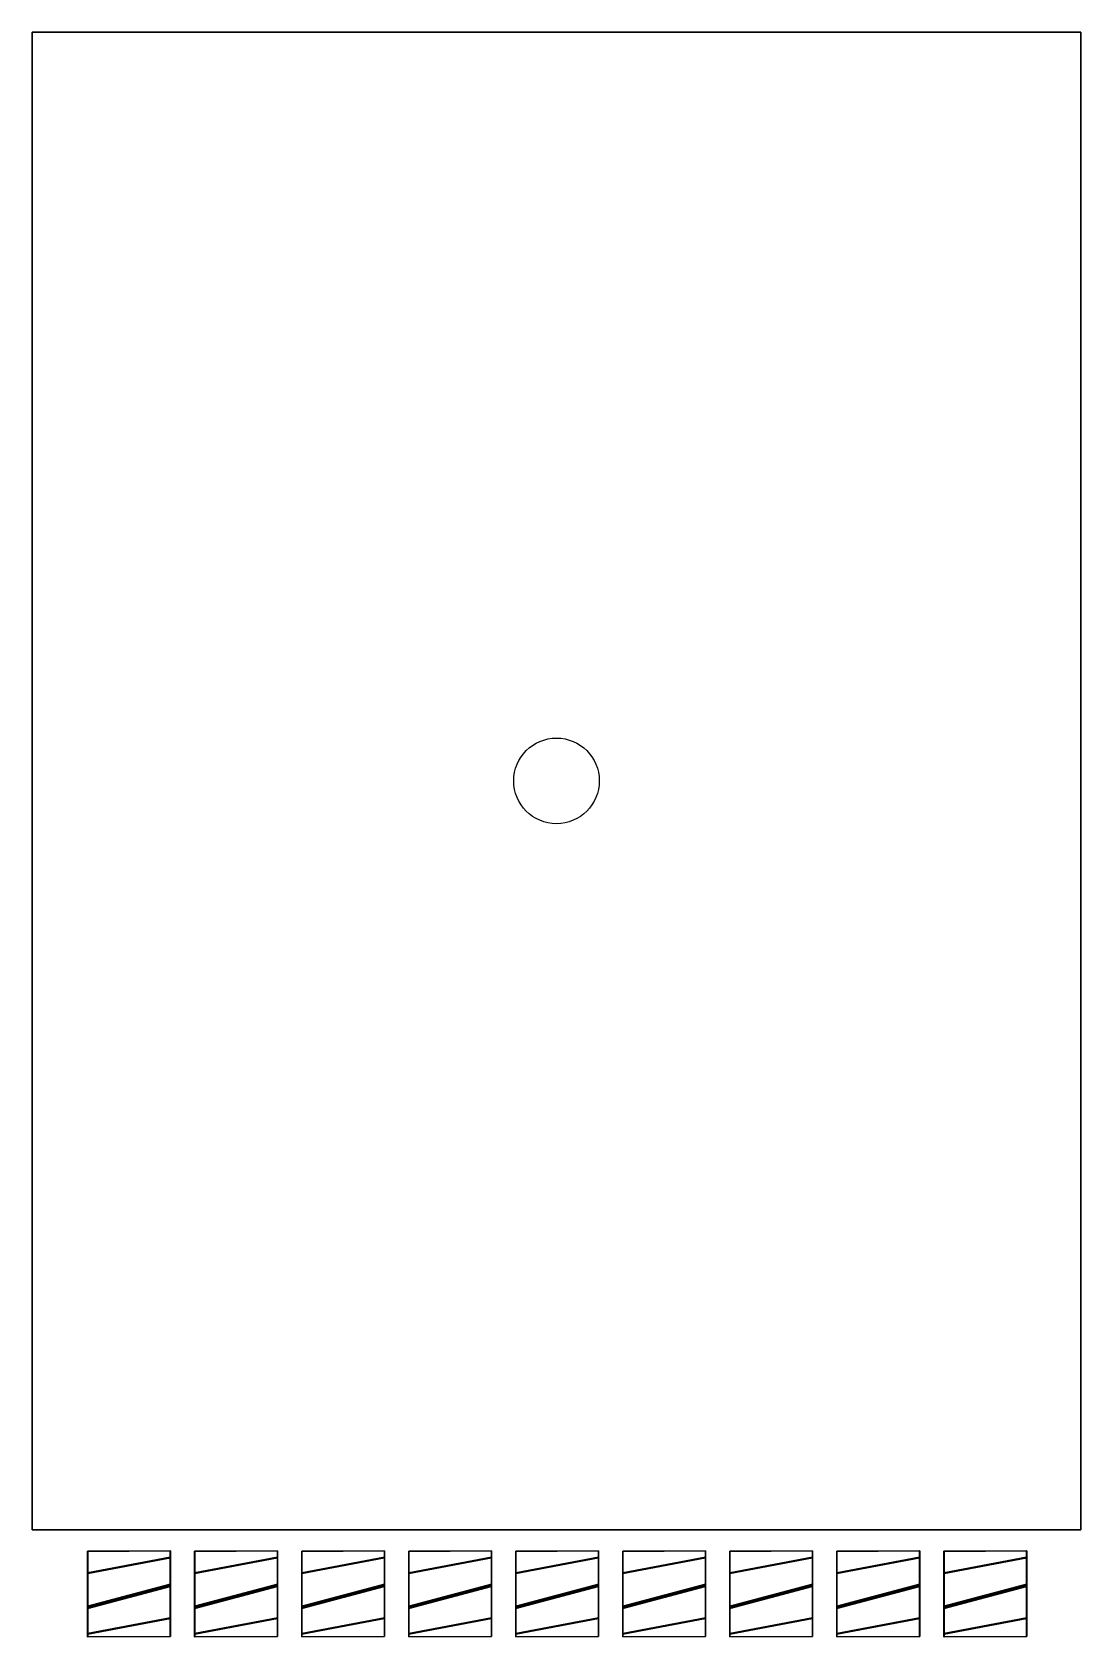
# Model space of a CAD drawing. Header units: metres. Extents: x -16.4 to 2.5, y -1.6 to 7.
# Drawn here: x -2.45 to 2.45, y -0.5 to 7 of the extents above; entities outside this region: 1.
import ezdxf

# ---------------------------------------------------------------- set-up
doc = ezdxf.new("R2010")
doc.units = ezdxf.units.M

msp = doc.modelspace()

# ---------------------------------------------------------------- linework, layer by layer
at = {"layer": 'Fixed Shading', "color": 9}
for points in [[(-1.80423, -0.0993, 0.71139), (-2.1906, -0.1011, 0.8149), (-2.1906, -0.50104, 0.80792), (-1.80423, -0.49923, 0.70441)], [(-1.80423, -0.49923, 0.70441), (-2.1906, -0.50104, 0.80792), (-2.1906, -0.1011, 0.8149), (-1.80423, -0.0993, 0.71139)], [(-1.80423, -0.0993, 0.71139), (-2.18956, -0.10117, 0.81877), (-2.1906, -0.1011, 0.8149)], [(-2.1906, -0.1011, 0.8149), (-2.18956, -0.10117, 0.81877), (-1.80423, -0.0993, 0.71139)], [(-1.80423, -0.0993, 1.21139), (-2.1906, -0.1011, 1.3149), (-2.1906, -0.50104, 1.30792), (-1.80423, -0.49923, 1.20441)], [(-1.80423, -0.49923, 1.20441), (-2.1906, -0.50104, 1.30792), (-2.1906, -0.1011, 1.3149), (-1.80423, -0.0993, 1.21139)], [(-1.80423, -0.0993, 1.21139), (-2.18956, -0.10117, 1.31877), (-2.1906, -0.1011, 1.3149)], [(-2.1906, -0.1011, 1.3149), (-2.18956, -0.10117, 1.31877), (-1.80423, -0.0993, 1.21139)], [(-2.1906, -0.1011, 0.8149), (-2.18956, -0.50111, 0.81179), (-2.1906, -0.50104, 0.80792)], [(-2.1906, -0.50104, 0.80792), (-2.18956, -0.50111, 0.81179), (-2.1906, -0.1011, 0.8149)], [(-2.1906, -0.1011, 1.3149), (-2.18956, -0.50111, 1.31179), (-2.1906, -0.50104, 1.30792)], [(-2.1906, -0.50104, 1.30792), (-2.18956, -0.50111, 1.31179), (-2.1906, -0.1011, 1.3149)], [(-1.80423, -0.12881, -1.13835), (-2.1906, -0.20201, -1.06515), (-2.1906, -0.48485, -1.34799), (-1.80423, -0.41165, -1.42119)], [(-1.80423, -0.41165, -1.42119), (-2.1906, -0.48485, -1.34799), (-2.1906, -0.20201, -1.06515), (-1.80423, -0.12881, -1.13835)], [(-1.80423, -0.12881, -1.13835), (-2.18956, -0.20474, -1.06241), (-2.1906, -0.20201, -1.06515)], [(-2.1906, -0.20201, -1.06515), (-2.18956, -0.20474, -1.06241), (-1.80423, -0.12881, -1.13835)], [(-1.80423, -0.12881, -0.63835), (-2.1906, -0.20201, -0.56515), (-2.1906, -0.48485, -0.84799), (-1.80423, -0.41165, -0.92119)], [(-1.80423, -0.41165, -0.92119), (-2.1906, -0.48485, -0.84799), (-2.1906, -0.20201, -0.56515), (-1.80423, -0.12881, -0.63835)], [(-1.80423, -0.12881, -0.63835), (-2.18956, -0.20474, -0.56241), (-2.1906, -0.20201, -0.56515)], [(-2.1906, -0.20201, -0.56515), (-2.18956, -0.20474, -0.56241), (-1.80423, -0.12881, -0.63835)], [(-1.80319, -0.4993, 0.70827), (-2.18956, -0.50111, 0.81179), (-2.18956, -0.10117, 0.81877), (-1.80319, -0.09936, 0.71526)], [(-1.80319, -0.09936, 0.71526), (-2.18956, -0.10117, 0.81877), (-2.18956, -0.50111, 0.81179), (-1.80319, -0.4993, 0.70827)], [(-1.80319, -0.4993, 1.20827), (-2.18956, -0.50111, 1.31179), (-2.18956, -0.10117, 1.31877), (-1.80319, -0.09936, 1.21526)], [(-1.80319, -0.09936, 1.21526), (-2.18956, -0.10117, 1.31877), (-2.18956, -0.50111, 1.31179), (-1.80319, -0.4993, 1.20827)], [(-1.80319, -0.41438, -1.41846), (-2.18956, -0.48759, -1.34526), (-2.18956, -0.20474, -1.06241), (-1.80319, -0.13154, -1.13562)], [(-1.80319, -0.13154, -1.13562), (-2.18956, -0.20474, -1.06241), (-2.18956, -0.48759, -1.34526), (-1.80319, -0.41438, -1.41846)], [(-1.80319, -0.41438, -0.91846), (-2.18956, -0.48759, -0.84526), (-2.18956, -0.20474, -0.56241), (-1.80319, -0.13154, -0.63562)], [(-1.80319, -0.13154, -0.63562), (-2.18956, -0.20474, -0.56241), (-2.18956, -0.48759, -0.84526), (-1.80319, -0.41438, -0.91846)], [(-1.80423, -0.49923, 0.70441), (-1.80319, -0.09936, 0.71526), (-1.80423, -0.0993, 0.71139)], [(-1.80423, -0.0993, 0.71139), (-1.80319, -0.09936, 0.71526), (-1.80423, -0.49923, 0.70441)], [(-1.80423, -0.49923, 1.20441), (-1.80319, -0.09936, 1.21526), (-1.80423, -0.0993, 1.21139)], [(-1.80423, -0.0993, 1.21139), (-1.80319, -0.09936, 1.21526), (-1.80423, -0.49923, 1.20441)], [(-1.80423, -0.41165, -1.42119), (-1.80319, -0.13154, -1.13562), (-1.80423, -0.12881, -1.13835)], [(-1.80423, -0.12881, -1.13835), (-1.80319, -0.13154, -1.13562), (-1.80423, -0.41165, -1.42119)], [(-1.80423, -0.41165, -0.92119), (-1.80319, -0.13154, -0.63562), (-1.80423, -0.12881, -0.63835)], [(-1.80423, -0.12881, -0.63835), (-1.80319, -0.13154, -0.63562), (-1.80423, -0.41165, -0.92119)], [(-1.30423, -0.0993, 0.71139), (-1.6906, -0.1011, 0.8149), (-1.6906, -0.50104, 0.80792), (-1.30423, -0.49923, 0.70441)], [(-1.30423, -0.49923, 0.70441), (-1.6906, -0.50104, 0.80792), (-1.6906, -0.1011, 0.8149), (-1.30423, -0.0993, 0.71139)], [(-1.30423, -0.0993, 0.71139), (-1.68956, -0.10117, 0.81877), (-1.6906, -0.1011, 0.8149)], [(-1.6906, -0.1011, 0.8149), (-1.68956, -0.10117, 0.81877), (-1.30423, -0.0993, 0.71139)], [(-1.30423, -0.0993, 1.21139), (-1.6906, -0.1011, 1.3149), (-1.6906, -0.50104, 1.30792), (-1.30423, -0.49923, 1.20441)], [(-1.30423, -0.49923, 1.20441), (-1.6906, -0.50104, 1.30792), (-1.6906, -0.1011, 1.3149), (-1.30423, -0.0993, 1.21139)], [(-1.30423, -0.0993, 1.21139), (-1.68956, -0.10117, 1.31877), (-1.6906, -0.1011, 1.3149)], [(-1.6906, -0.1011, 1.3149), (-1.68956, -0.10117, 1.31877), (-1.30423, -0.0993, 1.21139)], [(-1.6906, -0.1011, 0.8149), (-1.68956, -0.50111, 0.81179), (-1.6906, -0.50104, 0.80792)], [(-1.6906, -0.50104, 0.80792), (-1.68956, -0.50111, 0.81179), (-1.6906, -0.1011, 0.8149)], [(-1.6906, -0.1011, 1.3149), (-1.68956, -0.50111, 1.31179), (-1.6906, -0.50104, 1.30792)], [(-1.6906, -0.50104, 1.30792), (-1.68956, -0.50111, 1.31179), (-1.6906, -0.1011, 1.3149)], [(-1.30423, -0.12881, -1.13835), (-1.6906, -0.20201, -1.06515), (-1.6906, -0.48485, -1.34799), (-1.30423, -0.41165, -1.42119)], [(-1.30423, -0.41165, -1.42119), (-1.6906, -0.48485, -1.34799), (-1.6906, -0.20201, -1.06515), (-1.30423, -0.12881, -1.13835)], [(-1.30423, -0.12881, -1.13835), (-1.68956, -0.20474, -1.06241), (-1.6906, -0.20201, -1.06515)], [(-1.6906, -0.20201, -1.06515), (-1.68956, -0.20474, -1.06241), (-1.30423, -0.12881, -1.13835)], [(-1.30423, -0.12881, -0.63835), (-1.6906, -0.20201, -0.56515), (-1.6906, -0.48485, -0.84799), (-1.30423, -0.41165, -0.92119)], [(-1.30423, -0.41165, -0.92119), (-1.6906, -0.48485, -0.84799), (-1.6906, -0.20201, -0.56515), (-1.30423, -0.12881, -0.63835)], [(-1.30423, -0.12881, -0.63835), (-1.68956, -0.20474, -0.56241), (-1.6906, -0.20201, -0.56515)], [(-1.6906, -0.20201, -0.56515), (-1.68956, -0.20474, -0.56241), (-1.30423, -0.12881, -0.63835)], [(-1.30319, -0.4993, 0.70827), (-1.68956, -0.50111, 0.81179), (-1.68956, -0.10117, 0.81877), (-1.30319, -0.09936, 0.71526)], [(-1.30319, -0.09936, 0.71526), (-1.68956, -0.10117, 0.81877), (-1.68956, -0.50111, 0.81179), (-1.30319, -0.4993, 0.70827)], [(-1.30319, -0.4993, 1.20827), (-1.68956, -0.50111, 1.31179), (-1.68956, -0.10117, 1.31877), (-1.30319, -0.09936, 1.21526)], [(-1.30319, -0.09936, 1.21526), (-1.68956, -0.10117, 1.31877), (-1.68956, -0.50111, 1.31179), (-1.30319, -0.4993, 1.20827)], [(-1.30319, -0.41438, -1.41846), (-1.68956, -0.48759, -1.34526), (-1.68956, -0.20474, -1.06241), (-1.30319, -0.13154, -1.13562)], [(-1.30319, -0.13154, -1.13562), (-1.68956, -0.20474, -1.06241), (-1.68956, -0.48759, -1.34526), (-1.30319, -0.41438, -1.41846)], [(-1.30319, -0.41438, -0.91846), (-1.68956, -0.48759, -0.84526), (-1.68956, -0.20474, -0.56241), (-1.30319, -0.13154, -0.63562)], [(-1.30319, -0.13154, -0.63562), (-1.68956, -0.20474, -0.56241), (-1.68956, -0.48759, -0.84526), (-1.30319, -0.41438, -0.91846)], [(-1.30423, -0.49923, 0.70441), (-1.30319, -0.09936, 0.71526), (-1.30423, -0.0993, 0.71139)], [(-1.30423, -0.0993, 0.71139), (-1.30319, -0.09936, 0.71526), (-1.30423, -0.49923, 0.70441)], [(-1.30423, -0.49923, 1.20441), (-1.30319, -0.09936, 1.21526), (-1.30423, -0.0993, 1.21139)], [(-1.30423, -0.0993, 1.21139), (-1.30319, -0.09936, 1.21526), (-1.30423, -0.49923, 1.20441)], [(-1.30423, -0.41165, -1.42119), (-1.30319, -0.13154, -1.13562), (-1.30423, -0.12881, -1.13835)], [(-1.30423, -0.12881, -1.13835), (-1.30319, -0.13154, -1.13562), (-1.30423, -0.41165, -1.42119)], [(-1.30423, -0.41165, -0.92119), (-1.30319, -0.13154, -0.63562), (-1.30423, -0.12881, -0.63835)], [(-1.30423, -0.12881, -0.63835), (-1.30319, -0.13154, -0.63562), (-1.30423, -0.41165, -0.92119)], [(-0.80423, -0.0993, 0.71139), (-1.1906, -0.1011, 0.8149), (-1.1906, -0.50104, 0.80792), (-0.80423, -0.49923, 0.70441)], [(-0.80423, -0.49923, 0.70441), (-1.1906, -0.50104, 0.80792), (-1.1906, -0.1011, 0.8149), (-0.80423, -0.0993, 0.71139)], [(-0.80423, -0.0993, 0.71139), (-1.18956, -0.10117, 0.81877), (-1.1906, -0.1011, 0.8149)], [(-1.1906, -0.1011, 0.8149), (-1.18956, -0.10117, 0.81877), (-0.80423, -0.0993, 0.71139)], [(-0.80423, -0.0993, 1.21139), (-1.1906, -0.1011, 1.3149), (-1.1906, -0.50104, 1.30792), (-0.80423, -0.49923, 1.20441)], [(-0.80423, -0.49923, 1.20441), (-1.1906, -0.50104, 1.30792), (-1.1906, -0.1011, 1.3149), (-0.80423, -0.0993, 1.21139)], [(-0.80423, -0.0993, 1.21139), (-1.18956, -0.10117, 1.31877), (-1.1906, -0.1011, 1.3149)], [(-1.1906, -0.1011, 1.3149), (-1.18956, -0.10117, 1.31877), (-0.80423, -0.0993, 1.21139)], [(-1.1906, -0.1011, 0.8149), (-1.18956, -0.50111, 0.81179), (-1.1906, -0.50104, 0.80792)], [(-1.1906, -0.50104, 0.80792), (-1.18956, -0.50111, 0.81179), (-1.1906, -0.1011, 0.8149)], [(-1.1906, -0.1011, 1.3149), (-1.18956, -0.50111, 1.31179), (-1.1906, -0.50104, 1.30792)], [(-1.1906, -0.50104, 1.30792), (-1.18956, -0.50111, 1.31179), (-1.1906, -0.1011, 1.3149)], [(-0.80423, -0.12881, -1.13835), (-1.1906, -0.20201, -1.06515), (-1.1906, -0.48485, -1.34799), (-0.80423, -0.41165, -1.42119)], [(-0.80423, -0.41165, -1.42119), (-1.1906, -0.48485, -1.34799), (-1.1906, -0.20201, -1.06515), (-0.80423, -0.12881, -1.13835)], [(-0.80423, -0.12881, -1.13835), (-1.18956, -0.20474, -1.06241), (-1.1906, -0.20201, -1.06515)], [(-1.1906, -0.20201, -1.06515), (-1.18956, -0.20474, -1.06241), (-0.80423, -0.12881, -1.13835)], [(-0.80423, -0.12881, -0.63835), (-1.1906, -0.20201, -0.56515), (-1.1906, -0.48485, -0.84799), (-0.80423, -0.41165, -0.92119)], [(-0.80423, -0.41165, -0.92119), (-1.1906, -0.48485, -0.84799), (-1.1906, -0.20201, -0.56515), (-0.80423, -0.12881, -0.63835)], [(-0.80423, -0.12881, -0.63835), (-1.18956, -0.20474, -0.56241), (-1.1906, -0.20201, -0.56515)], [(-1.1906, -0.20201, -0.56515), (-1.18956, -0.20474, -0.56241), (-0.80423, -0.12881, -0.63835)], [(-0.80319, -0.4993, 0.70827), (-1.18956, -0.50111, 0.81179), (-1.18956, -0.10117, 0.81877), (-0.80319, -0.09936, 0.71526)], [(-0.80319, -0.09936, 0.71526), (-1.18956, -0.10117, 0.81877), (-1.18956, -0.50111, 0.81179), (-0.80319, -0.4993, 0.70827)], [(-0.80319, -0.4993, 1.20827), (-1.18956, -0.50111, 1.31179), (-1.18956, -0.10117, 1.31877), (-0.80319, -0.09936, 1.21526)], [(-0.80319, -0.09936, 1.21526), (-1.18956, -0.10117, 1.31877), (-1.18956, -0.50111, 1.31179), (-0.80319, -0.4993, 1.20827)], [(-0.80319, -0.41438, -1.41846), (-1.18956, -0.48759, -1.34526), (-1.18956, -0.20474, -1.06241), (-0.80319, -0.13154, -1.13562)], [(-0.80319, -0.13154, -1.13562), (-1.18956, -0.20474, -1.06241), (-1.18956, -0.48759, -1.34526), (-0.80319, -0.41438, -1.41846)], [(-0.80319, -0.41438, -0.91846), (-1.18956, -0.48759, -0.84526), (-1.18956, -0.20474, -0.56241), (-0.80319, -0.13154, -0.63562)], [(-0.80319, -0.13154, -0.63562), (-1.18956, -0.20474, -0.56241), (-1.18956, -0.48759, -0.84526), (-0.80319, -0.41438, -0.91846)], [(-0.80423, -0.49923, 0.70441), (-0.80319, -0.09936, 0.71526), (-0.80423, -0.0993, 0.71139)], [(-0.80423, -0.0993, 0.71139), (-0.80319, -0.09936, 0.71526), (-0.80423, -0.49923, 0.70441)], [(-0.80423, -0.49923, 1.20441), (-0.80319, -0.09936, 1.21526), (-0.80423, -0.0993, 1.21139)], [(-0.80423, -0.0993, 1.21139), (-0.80319, -0.09936, 1.21526), (-0.80423, -0.49923, 1.20441)], [(-0.80423, -0.41165, -1.42119), (-0.80319, -0.13154, -1.13562), (-0.80423, -0.12881, -1.13835)], [(-0.80423, -0.12881, -1.13835), (-0.80319, -0.13154, -1.13562), (-0.80423, -0.41165, -1.42119)], [(-0.80423, -0.41165, -0.92119), (-0.80319, -0.13154, -0.63562), (-0.80423, -0.12881, -0.63835)], [(-0.80423, -0.12881, -0.63835), (-0.80319, -0.13154, -0.63562), (-0.80423, -0.41165, -0.92119)], [(-0.30423, -0.0993, 0.71139), (-0.6906, -0.1011, 0.8149), (-0.6906, -0.50104, 0.80792), (-0.30423, -0.49923, 0.70441)], [(-0.30423, -0.49923, 0.70441), (-0.6906, -0.50104, 0.80792), (-0.6906, -0.1011, 0.8149), (-0.30423, -0.0993, 0.71139)], [(-0.30423, -0.0993, 0.71139), (-0.68956, -0.10117, 0.81877), (-0.6906, -0.1011, 0.8149)], [(-0.6906, -0.1011, 0.8149), (-0.68956, -0.10117, 0.81877), (-0.30423, -0.0993, 0.71139)], [(-0.30423, -0.0993, 1.21139), (-0.6906, -0.1011, 1.3149), (-0.6906, -0.50104, 1.30792), (-0.30423, -0.49923, 1.20441)], [(-0.30423, -0.49923, 1.20441), (-0.6906, -0.50104, 1.30792), (-0.6906, -0.1011, 1.3149), (-0.30423, -0.0993, 1.21139)], [(-0.30423, -0.0993, 1.21139), (-0.68956, -0.10117, 1.31877), (-0.6906, -0.1011, 1.3149)], [(-0.6906, -0.1011, 1.3149), (-0.68956, -0.10117, 1.31877), (-0.30423, -0.0993, 1.21139)], [(-0.6906, -0.1011, 0.8149), (-0.68956, -0.50111, 0.81179), (-0.6906, -0.50104, 0.80792)], [(-0.6906, -0.50104, 0.80792), (-0.68956, -0.50111, 0.81179), (-0.6906, -0.1011, 0.8149)], [(-0.6906, -0.1011, 1.3149), (-0.68956, -0.50111, 1.31179), (-0.6906, -0.50104, 1.30792)], [(-0.6906, -0.50104, 1.30792), (-0.68956, -0.50111, 1.31179), (-0.6906, -0.1011, 1.3149)], [(-0.30423, -0.12881, -1.13835), (-0.6906, -0.20201, -1.06515), (-0.6906, -0.48485, -1.34799), (-0.30423, -0.41165, -1.42119)], [(-0.30423, -0.41165, -1.42119), (-0.6906, -0.48485, -1.34799), (-0.6906, -0.20201, -1.06515), (-0.30423, -0.12881, -1.13835)], [(-0.30423, -0.12881, -1.13835), (-0.68956, -0.20474, -1.06241), (-0.6906, -0.20201, -1.06515)], [(-0.6906, -0.20201, -1.06515), (-0.68956, -0.20474, -1.06241), (-0.30423, -0.12881, -1.13835)], [(-0.30423, -0.12881, -0.63835), (-0.6906, -0.20201, -0.56515), (-0.6906, -0.48485, -0.84799), (-0.30423, -0.41165, -0.92119)], [(-0.30423, -0.41165, -0.92119), (-0.6906, -0.48485, -0.84799), (-0.6906, -0.20201, -0.56515), (-0.30423, -0.12881, -0.63835)], [(-0.30423, -0.12881, -0.63835), (-0.68956, -0.20474, -0.56241), (-0.6906, -0.20201, -0.56515)], [(-0.6906, -0.20201, -0.56515), (-0.68956, -0.20474, -0.56241), (-0.30423, -0.12881, -0.63835)], [(-0.30319, -0.4993, 0.70827), (-0.68956, -0.50111, 0.81179), (-0.68956, -0.10117, 0.81877), (-0.30319, -0.09936, 0.71526)], [(-0.30319, -0.09936, 0.71526), (-0.68956, -0.10117, 0.81877), (-0.68956, -0.50111, 0.81179), (-0.30319, -0.4993, 0.70827)], [(-0.30319, -0.4993, 1.20827), (-0.68956, -0.50111, 1.31179), (-0.68956, -0.10117, 1.31877), (-0.30319, -0.09936, 1.21526)], [(-0.30319, -0.09936, 1.21526), (-0.68956, -0.10117, 1.31877), (-0.68956, -0.50111, 1.31179), (-0.30319, -0.4993, 1.20827)], [(-0.30319, -0.41438, -1.41846), (-0.68956, -0.48759, -1.34526), (-0.68956, -0.20474, -1.06241), (-0.30319, -0.13154, -1.13562)], [(-0.30319, -0.13154, -1.13562), (-0.68956, -0.20474, -1.06241), (-0.68956, -0.48759, -1.34526), (-0.30319, -0.41438, -1.41846)], [(-0.30319, -0.41438, -0.91846), (-0.68956, -0.48759, -0.84526), (-0.68956, -0.20474, -0.56241), (-0.30319, -0.13154, -0.63562)], [(-0.30319, -0.13154, -0.63562), (-0.68956, -0.20474, -0.56241), (-0.68956, -0.48759, -0.84526), (-0.30319, -0.41438, -0.91846)], [(-0.30423, -0.49923, 0.70441), (-0.30319, -0.09936, 0.71526), (-0.30423, -0.0993, 0.71139)], [(-0.30423, -0.0993, 0.71139), (-0.30319, -0.09936, 0.71526), (-0.30423, -0.49923, 0.70441)], [(-0.30423, -0.49923, 1.20441), (-0.30319, -0.09936, 1.21526), (-0.30423, -0.0993, 1.21139)], [(-0.30423, -0.0993, 1.21139), (-0.30319, -0.09936, 1.21526), (-0.30423, -0.49923, 1.20441)], [(-0.30423, -0.41165, -1.42119), (-0.30319, -0.13154, -1.13562), (-0.30423, -0.12881, -1.13835)], [(-0.30423, -0.12881, -1.13835), (-0.30319, -0.13154, -1.13562), (-0.30423, -0.41165, -1.42119)], [(-0.30423, -0.41165, -0.92119), (-0.30319, -0.13154, -0.63562), (-0.30423, -0.12881, -0.63835)], [(-0.30423, -0.12881, -0.63835), (-0.30319, -0.13154, -0.63562), (-0.30423, -0.41165, -0.92119)], [(0.19577, -0.0993, 0.71139), (-0.1906, -0.1011, 0.8149), (-0.1906, -0.50104, 0.80792), (0.19577, -0.49923, 0.70441)], [(0.19577, -0.49923, 0.70441), (-0.1906, -0.50104, 0.80792), (-0.1906, -0.1011, 0.8149), (0.19577, -0.0993, 0.71139)], [(0.19577, -0.0993, 0.71139), (-0.18956, -0.10117, 0.81877), (-0.1906, -0.1011, 0.8149)], [(-0.1906, -0.1011, 0.8149), (-0.18956, -0.10117, 0.81877), (0.19577, -0.0993, 0.71139)], [(0.19577, -0.0993, 1.21139), (-0.1906, -0.1011, 1.3149), (-0.1906, -0.50104, 1.30792), (0.19577, -0.49923, 1.20441)], [(0.19577, -0.49923, 1.20441), (-0.1906, -0.50104, 1.30792), (-0.1906, -0.1011, 1.3149), (0.19577, -0.0993, 1.21139)], [(0.19577, -0.0993, 1.21139), (-0.18956, -0.10117, 1.31877), (-0.1906, -0.1011, 1.3149)], [(-0.1906, -0.1011, 1.3149), (-0.18956, -0.10117, 1.31877), (0.19577, -0.0993, 1.21139)], [(-0.1906, -0.1011, 0.8149), (-0.18956, -0.50111, 0.81179), (-0.1906, -0.50104, 0.80792)], [(-0.1906, -0.50104, 0.80792), (-0.18956, -0.50111, 0.81179), (-0.1906, -0.1011, 0.8149)], [(-0.1906, -0.1011, 1.3149), (-0.18956, -0.50111, 1.31179), (-0.1906, -0.50104, 1.30792)], [(-0.1906, -0.50104, 1.30792), (-0.18956, -0.50111, 1.31179), (-0.1906, -0.1011, 1.3149)], [(0.19577, -0.12881, -1.13835), (-0.1906, -0.20201, -1.06515), (-0.1906, -0.48485, -1.34799), (0.19577, -0.41165, -1.42119)], [(0.19577, -0.41165, -1.42119), (-0.1906, -0.48485, -1.34799), (-0.1906, -0.20201, -1.06515), (0.19577, -0.12881, -1.13835)], [(0.19577, -0.12881, -1.13835), (-0.18956, -0.20474, -1.06241), (-0.1906, -0.20201, -1.06515)], [(-0.1906, -0.20201, -1.06515), (-0.18956, -0.20474, -1.06241), (0.19577, -0.12881, -1.13835)], [(0.19577, -0.12881, -0.63835), (-0.1906, -0.20201, -0.56515), (-0.1906, -0.48485, -0.84799), (0.19577, -0.41165, -0.92119)], [(0.19577, -0.41165, -0.92119), (-0.1906, -0.48485, -0.84799), (-0.1906, -0.20201, -0.56515), (0.19577, -0.12881, -0.63835)], [(0.19577, -0.12881, -0.63835), (-0.18956, -0.20474, -0.56241), (-0.1906, -0.20201, -0.56515)], [(-0.1906, -0.20201, -0.56515), (-0.18956, -0.20474, -0.56241), (0.19577, -0.12881, -0.63835)], [(0.19681, -0.4993, 0.70827), (-0.18956, -0.50111, 0.81179), (-0.18956, -0.10117, 0.81877), (0.19681, -0.09936, 0.71526)], [(0.19681, -0.09936, 0.71526), (-0.18956, -0.10117, 0.81877), (-0.18956, -0.50111, 0.81179), (0.19681, -0.4993, 0.70827)], [(0.19681, -0.4993, 1.20827), (-0.18956, -0.50111, 1.31179), (-0.18956, -0.10117, 1.31877), (0.19681, -0.09936, 1.21526)], [(0.19681, -0.09936, 1.21526), (-0.18956, -0.10117, 1.31877), (-0.18956, -0.50111, 1.31179), (0.19681, -0.4993, 1.20827)], [(0.19681, -0.41438, -1.41846), (-0.18956, -0.48759, -1.34526), (-0.18956, -0.20474, -1.06241), (0.19681, -0.13154, -1.13562)], [(0.19681, -0.13154, -1.13562), (-0.18956, -0.20474, -1.06241), (-0.18956, -0.48759, -1.34526), (0.19681, -0.41438, -1.41846)], [(0.19681, -0.41438, -0.91846), (-0.18956, -0.48759, -0.84526), (-0.18956, -0.20474, -0.56241), (0.19681, -0.13154, -0.63562)], [(0.19681, -0.13154, -0.63562), (-0.18956, -0.20474, -0.56241), (-0.18956, -0.48759, -0.84526), (0.19681, -0.41438, -0.91846)], [(0.19577, -0.49923, 0.70441), (0.19681, -0.09936, 0.71526), (0.19577, -0.0993, 0.71139)], [(0.19577, -0.0993, 0.71139), (0.19681, -0.09936, 0.71526), (0.19577, -0.49923, 0.70441)], [(0.19577, -0.49923, 1.20441), (0.19681, -0.09936, 1.21526), (0.19577, -0.0993, 1.21139)], [(0.19577, -0.0993, 1.21139), (0.19681, -0.09936, 1.21526), (0.19577, -0.49923, 1.20441)], [(0.19577, -0.41165, -1.42119), (0.19681, -0.13154, -1.13562), (0.19577, -0.12881, -1.13835)], [(0.19577, -0.12881, -1.13835), (0.19681, -0.13154, -1.13562), (0.19577, -0.41165, -1.42119)], [(0.19577, -0.41165, -0.92119), (0.19681, -0.13154, -0.63562), (0.19577, -0.12881, -0.63835)], [(0.19577, -0.12881, -0.63835), (0.19681, -0.13154, -0.63562), (0.19577, -0.41165, -0.92119)], [(0.69577, -0.0993, 0.71139), (0.3094, -0.1011, 0.8149), (0.3094, -0.50104, 0.80792), (0.69577, -0.49923, 0.70441)], [(0.69577, -0.49923, 0.70441), (0.3094, -0.50104, 0.80792), (0.3094, -0.1011, 0.8149), (0.69577, -0.0993, 0.71139)], [(0.69577, -0.0993, 0.71139), (0.31044, -0.10117, 0.81877), (0.3094, -0.1011, 0.8149)], [(0.3094, -0.1011, 0.8149), (0.31044, -0.10117, 0.81877), (0.69577, -0.0993, 0.71139)], [(0.69577, -0.0993, 1.21139), (0.3094, -0.1011, 1.3149), (0.3094, -0.50104, 1.30792), (0.69577, -0.49923, 1.20441)], [(0.69577, -0.49923, 1.20441), (0.3094, -0.50104, 1.30792), (0.3094, -0.1011, 1.3149), (0.69577, -0.0993, 1.21139)], [(0.69577, -0.0993, 1.21139), (0.31044, -0.10117, 1.31877), (0.3094, -0.1011, 1.3149)], [(0.3094, -0.1011, 1.3149), (0.31044, -0.10117, 1.31877), (0.69577, -0.0993, 1.21139)], [(0.3094, -0.1011, 0.8149), (0.31044, -0.50111, 0.81179), (0.3094, -0.50104, 0.80792)], [(0.3094, -0.50104, 0.80792), (0.31044, -0.50111, 0.81179), (0.3094, -0.1011, 0.8149)], [(0.3094, -0.1011, 1.3149), (0.31044, -0.50111, 1.31179), (0.3094, -0.50104, 1.30792)], [(0.3094, -0.50104, 1.30792), (0.31044, -0.50111, 1.31179), (0.3094, -0.1011, 1.3149)], [(0.69577, -0.12881, -1.13835), (0.3094, -0.20201, -1.06515), (0.3094, -0.48485, -1.34799), (0.69577, -0.41165, -1.42119)], [(0.69577, -0.41165, -1.42119), (0.3094, -0.48485, -1.34799), (0.3094, -0.20201, -1.06515), (0.69577, -0.12881, -1.13835)], [(0.69577, -0.12881, -1.13835), (0.31044, -0.20474, -1.06241), (0.3094, -0.20201, -1.06515)], [(0.3094, -0.20201, -1.06515), (0.31044, -0.20474, -1.06241), (0.69577, -0.12881, -1.13835)], [(0.69577, -0.12881, -0.63835), (0.3094, -0.20201, -0.56515), (0.3094, -0.48485, -0.84799), (0.69577, -0.41165, -0.92119)], [(0.69577, -0.41165, -0.92119), (0.3094, -0.48485, -0.84799), (0.3094, -0.20201, -0.56515), (0.69577, -0.12881, -0.63835)], [(0.69577, -0.12881, -0.63835), (0.31044, -0.20474, -0.56241), (0.3094, -0.20201, -0.56515)], [(0.3094, -0.20201, -0.56515), (0.31044, -0.20474, -0.56241), (0.69577, -0.12881, -0.63835)], [(0.69681, -0.4993, 0.70827), (0.31044, -0.50111, 0.81179), (0.31044, -0.10117, 0.81877), (0.69681, -0.09936, 0.71526)], [(0.69681, -0.09936, 0.71526), (0.31044, -0.10117, 0.81877), (0.31044, -0.50111, 0.81179), (0.69681, -0.4993, 0.70827)], [(0.69681, -0.4993, 1.20827), (0.31044, -0.50111, 1.31179), (0.31044, -0.10117, 1.31877), (0.69681, -0.09936, 1.21526)], [(0.69681, -0.09936, 1.21526), (0.31044, -0.10117, 1.31877), (0.31044, -0.50111, 1.31179), (0.69681, -0.4993, 1.20827)], [(0.69681, -0.41438, -1.41846), (0.31044, -0.48759, -1.34526), (0.31044, -0.20474, -1.06241), (0.69681, -0.13154, -1.13562)], [(0.69681, -0.13154, -1.13562), (0.31044, -0.20474, -1.06241), (0.31044, -0.48759, -1.34526), (0.69681, -0.41438, -1.41846)], [(0.69681, -0.41438, -0.91846), (0.31044, -0.48759, -0.84526), (0.31044, -0.20474, -0.56241), (0.69681, -0.13154, -0.63562)], [(0.69681, -0.13154, -0.63562), (0.31044, -0.20474, -0.56241), (0.31044, -0.48759, -0.84526), (0.69681, -0.41438, -0.91846)], [(0.69577, -0.49923, 0.70441), (0.69681, -0.09936, 0.71526), (0.69577, -0.0993, 0.71139)], [(0.69577, -0.0993, 0.71139), (0.69681, -0.09936, 0.71526), (0.69577, -0.49923, 0.70441)], [(0.69577, -0.49923, 1.20441), (0.69681, -0.09936, 1.21526), (0.69577, -0.0993, 1.21139)], [(0.69577, -0.0993, 1.21139), (0.69681, -0.09936, 1.21526), (0.69577, -0.49923, 1.20441)], [(0.69577, -0.41165, -1.42119), (0.69681, -0.13154, -1.13562), (0.69577, -0.12881, -1.13835)], [(0.69577, -0.12881, -1.13835), (0.69681, -0.13154, -1.13562), (0.69577, -0.41165, -1.42119)], [(0.69577, -0.41165, -0.92119), (0.69681, -0.13154, -0.63562), (0.69577, -0.12881, -0.63835)], [(0.69577, -0.12881, -0.63835), (0.69681, -0.13154, -0.63562), (0.69577, -0.41165, -0.92119)], [(1.19577, -0.0993, 0.71139), (0.8094, -0.1011, 0.8149), (0.8094, -0.50104, 0.80792), (1.19577, -0.49923, 0.70441)], [(1.19577, -0.49923, 0.70441), (0.8094, -0.50104, 0.80792), (0.8094, -0.1011, 0.8149), (1.19577, -0.0993, 0.71139)], [(1.19577, -0.0993, 0.71139), (0.81044, -0.10117, 0.81877), (0.8094, -0.1011, 0.8149)], [(0.8094, -0.1011, 0.8149), (0.81044, -0.10117, 0.81877), (1.19577, -0.0993, 0.71139)], [(1.19577, -0.0993, 1.21139), (0.8094, -0.1011, 1.3149), (0.8094, -0.50104, 1.30792), (1.19577, -0.49923, 1.20441)], [(1.19577, -0.49923, 1.20441), (0.8094, -0.50104, 1.30792), (0.8094, -0.1011, 1.3149), (1.19577, -0.0993, 1.21139)], [(1.19577, -0.0993, 1.21139), (0.81044, -0.10117, 1.31877), (0.8094, -0.1011, 1.3149)], [(0.8094, -0.1011, 1.3149), (0.81044, -0.10117, 1.31877), (1.19577, -0.0993, 1.21139)], [(0.8094, -0.1011, 0.8149), (0.81044, -0.50111, 0.81179), (0.8094, -0.50104, 0.80792)], [(0.8094, -0.50104, 0.80792), (0.81044, -0.50111, 0.81179), (0.8094, -0.1011, 0.8149)], [(0.8094, -0.1011, 1.3149), (0.81044, -0.50111, 1.31179), (0.8094, -0.50104, 1.30792)], [(0.8094, -0.50104, 1.30792), (0.81044, -0.50111, 1.31179), (0.8094, -0.1011, 1.3149)], [(1.19577, -0.12881, -1.13835), (0.8094, -0.20201, -1.06515), (0.8094, -0.48485, -1.34799), (1.19577, -0.41165, -1.42119)], [(1.19577, -0.41165, -1.42119), (0.8094, -0.48485, -1.34799), (0.8094, -0.20201, -1.06515), (1.19577, -0.12881, -1.13835)], [(1.19577, -0.12881, -1.13835), (0.81044, -0.20474, -1.06241), (0.8094, -0.20201, -1.06515)], [(0.8094, -0.20201, -1.06515), (0.81044, -0.20474, -1.06241), (1.19577, -0.12881, -1.13835)], [(1.19577, -0.12881, -0.63835), (0.8094, -0.20201, -0.56515), (0.8094, -0.48485, -0.84799), (1.19577, -0.41165, -0.92119)], [(1.19577, -0.41165, -0.92119), (0.8094, -0.48485, -0.84799), (0.8094, -0.20201, -0.56515), (1.19577, -0.12881, -0.63835)], [(1.19577, -0.12881, -0.63835), (0.81044, -0.20474, -0.56241), (0.8094, -0.20201, -0.56515)], [(0.8094, -0.20201, -0.56515), (0.81044, -0.20474, -0.56241), (1.19577, -0.12881, -0.63835)], [(1.19681, -0.4993, 0.70827), (0.81044, -0.50111, 0.81179), (0.81044, -0.10117, 0.81877), (1.19681, -0.09936, 0.71526)], [(1.19681, -0.09936, 0.71526), (0.81044, -0.10117, 0.81877), (0.81044, -0.50111, 0.81179), (1.19681, -0.4993, 0.70827)], [(1.19681, -0.4993, 1.20827), (0.81044, -0.50111, 1.31179), (0.81044, -0.10117, 1.31877), (1.19681, -0.09936, 1.21526)], [(1.19681, -0.09936, 1.21526), (0.81044, -0.10117, 1.31877), (0.81044, -0.50111, 1.31179), (1.19681, -0.4993, 1.20827)], [(1.19681, -0.41438, -1.41846), (0.81044, -0.48759, -1.34526), (0.81044, -0.20474, -1.06241), (1.19681, -0.13154, -1.13562)], [(1.19681, -0.13154, -1.13562), (0.81044, -0.20474, -1.06241), (0.81044, -0.48759, -1.34526), (1.19681, -0.41438, -1.41846)], [(1.19681, -0.41438, -0.91846), (0.81044, -0.48759, -0.84526), (0.81044, -0.20474, -0.56241), (1.19681, -0.13154, -0.63562)], [(1.19681, -0.13154, -0.63562), (0.81044, -0.20474, -0.56241), (0.81044, -0.48759, -0.84526), (1.19681, -0.41438, -0.91846)], [(1.19577, -0.49923, 0.70441), (1.19681, -0.09936, 0.71526), (1.19577, -0.0993, 0.71139)], [(1.19577, -0.0993, 0.71139), (1.19681, -0.09936, 0.71526), (1.19577, -0.49923, 0.70441)], [(1.19577, -0.49923, 1.20441), (1.19681, -0.09936, 1.21526), (1.19577, -0.0993, 1.21139)], [(1.19577, -0.0993, 1.21139), (1.19681, -0.09936, 1.21526), (1.19577, -0.49923, 1.20441)], [(1.19577, -0.41165, -1.42119), (1.19681, -0.13154, -1.13562), (1.19577, -0.12881, -1.13835)], [(1.19577, -0.12881, -1.13835), (1.19681, -0.13154, -1.13562), (1.19577, -0.41165, -1.42119)], [(1.19577, -0.41165, -0.92119), (1.19681, -0.13154, -0.63562), (1.19577, -0.12881, -0.63835)], [(1.19577, -0.12881, -0.63835), (1.19681, -0.13154, -0.63562), (1.19577, -0.41165, -0.92119)], [(1.69577, -0.0993, 0.71139), (1.3094, -0.1011, 0.8149), (1.3094, -0.50104, 0.80792), (1.69577, -0.49923, 0.70441)], [(1.69577, -0.49923, 0.70441), (1.3094, -0.50104, 0.80792), (1.3094, -0.1011, 0.8149), (1.69577, -0.0993, 0.71139)], [(1.69577, -0.0993, 0.71139), (1.31044, -0.10117, 0.81877), (1.3094, -0.1011, 0.8149)], [(1.3094, -0.1011, 0.8149), (1.31044, -0.10117, 0.81877), (1.69577, -0.0993, 0.71139)], [(1.69577, -0.0993, 1.21139), (1.3094, -0.1011, 1.3149), (1.3094, -0.50104, 1.30792), (1.69577, -0.49923, 1.20441)], [(1.69577, -0.49923, 1.20441), (1.3094, -0.50104, 1.30792), (1.3094, -0.1011, 1.3149), (1.69577, -0.0993, 1.21139)], [(1.69577, -0.0993, 1.21139), (1.31044, -0.10117, 1.31877), (1.3094, -0.1011, 1.3149)], [(1.3094, -0.1011, 1.3149), (1.31044, -0.10117, 1.31877), (1.69577, -0.0993, 1.21139)], [(1.3094, -0.1011, 0.8149), (1.31044, -0.50111, 0.81179), (1.3094, -0.50104, 0.80792)], [(1.3094, -0.50104, 0.80792), (1.31044, -0.50111, 0.81179), (1.3094, -0.1011, 0.8149)], [(1.3094, -0.1011, 1.3149), (1.31044, -0.50111, 1.31179), (1.3094, -0.50104, 1.30792)], [(1.3094, -0.50104, 1.30792), (1.31044, -0.50111, 1.31179), (1.3094, -0.1011, 1.3149)], [(1.69577, -0.12881, -1.13835), (1.3094, -0.20201, -1.06515), (1.3094, -0.48485, -1.34799), (1.69577, -0.41165, -1.42119)], [(1.69577, -0.41165, -1.42119), (1.3094, -0.48485, -1.34799), (1.3094, -0.20201, -1.06515), (1.69577, -0.12881, -1.13835)], [(1.69577, -0.12881, -1.13835), (1.31044, -0.20474, -1.06241), (1.3094, -0.20201, -1.06515)], [(1.3094, -0.20201, -1.06515), (1.31044, -0.20474, -1.06241), (1.69577, -0.12881, -1.13835)], [(1.69577, -0.12881, -0.63835), (1.3094, -0.20201, -0.56515), (1.3094, -0.48485, -0.84799), (1.69577, -0.41165, -0.92119)], [(1.69577, -0.41165, -0.92119), (1.3094, -0.48485, -0.84799), (1.3094, -0.20201, -0.56515), (1.69577, -0.12881, -0.63835)], [(1.69577, -0.12881, -0.63835), (1.31044, -0.20474, -0.56241), (1.3094, -0.20201, -0.56515)], [(1.3094, -0.20201, -0.56515), (1.31044, -0.20474, -0.56241), (1.69577, -0.12881, -0.63835)], [(1.69681, -0.4993, 0.70827), (1.31044, -0.50111, 0.81179), (1.31044, -0.10117, 0.81877), (1.69681, -0.09936, 0.71526)], [(1.69681, -0.09936, 0.71526), (1.31044, -0.10117, 0.81877), (1.31044, -0.50111, 0.81179), (1.69681, -0.4993, 0.70827)], [(1.69681, -0.4993, 1.20827), (1.31044, -0.50111, 1.31179), (1.31044, -0.10117, 1.31877), (1.69681, -0.09936, 1.21526)], [(1.69681, -0.09936, 1.21526), (1.31044, -0.10117, 1.31877), (1.31044, -0.50111, 1.31179), (1.69681, -0.4993, 1.20827)], [(1.69681, -0.41438, -1.41846), (1.31044, -0.48759, -1.34526), (1.31044, -0.20474, -1.06241), (1.69681, -0.13154, -1.13562)], [(1.69681, -0.13154, -1.13562), (1.31044, -0.20474, -1.06241), (1.31044, -0.48759, -1.34526), (1.69681, -0.41438, -1.41846)], [(1.69681, -0.41438, -0.91846), (1.31044, -0.48759, -0.84526), (1.31044, -0.20474, -0.56241), (1.69681, -0.13154, -0.63562)], [(1.69681, -0.13154, -0.63562), (1.31044, -0.20474, -0.56241), (1.31044, -0.48759, -0.84526), (1.69681, -0.41438, -0.91846)], [(1.69577, -0.49923, 0.70441), (1.69681, -0.09936, 0.71526), (1.69577, -0.0993, 0.71139)], [(1.69577, -0.0993, 0.71139), (1.69681, -0.09936, 0.71526), (1.69577, -0.49923, 0.70441)], [(1.69577, -0.49923, 1.20441), (1.69681, -0.09936, 1.21526), (1.69577, -0.0993, 1.21139)], [(1.69577, -0.0993, 1.21139), (1.69681, -0.09936, 1.21526), (1.69577, -0.49923, 1.20441)], [(1.69577, -0.41165, -1.42119), (1.69681, -0.13154, -1.13562), (1.69577, -0.12881, -1.13835)], [(1.69577, -0.12881, -1.13835), (1.69681, -0.13154, -1.13562), (1.69577, -0.41165, -1.42119)], [(1.69577, -0.41165, -0.92119), (1.69681, -0.13154, -0.63562), (1.69577, -0.12881, -0.63835)], [(1.69577, -0.12881, -0.63835), (1.69681, -0.13154, -0.63562), (1.69577, -0.41165, -0.92119)], [(2.19577, -0.0993, 0.71139), (1.8094, -0.1011, 0.8149), (1.8094, -0.50104, 0.80792), (2.19577, -0.49923, 0.70441)], [(2.19577, -0.49923, 0.70441), (1.8094, -0.50104, 0.80792), (1.8094, -0.1011, 0.8149), (2.19577, -0.0993, 0.71139)], [(2.19577, -0.0993, 0.71139), (1.81044, -0.10117, 0.81877), (1.8094, -0.1011, 0.8149)], [(1.8094, -0.1011, 0.8149), (1.81044, -0.10117, 0.81877), (2.19577, -0.0993, 0.71139)], [(2.19577, -0.0993, 1.21139), (1.8094, -0.1011, 1.3149), (1.8094, -0.50104, 1.30792), (2.19577, -0.49923, 1.20441)], [(2.19577, -0.49923, 1.20441), (1.8094, -0.50104, 1.30792), (1.8094, -0.1011, 1.3149), (2.19577, -0.0993, 1.21139)], [(2.19577, -0.0993, 1.21139), (1.81044, -0.10117, 1.31877), (1.8094, -0.1011, 1.3149)], [(1.8094, -0.1011, 1.3149), (1.81044, -0.10117, 1.31877), (2.19577, -0.0993, 1.21139)], [(1.8094, -0.1011, 0.8149), (1.81044, -0.50111, 0.81179), (1.8094, -0.50104, 0.80792)], [(1.8094, -0.50104, 0.80792), (1.81044, -0.50111, 0.81179), (1.8094, -0.1011, 0.8149)], [(1.8094, -0.1011, 1.3149), (1.81044, -0.50111, 1.31179), (1.8094, -0.50104, 1.30792)], [(1.8094, -0.50104, 1.30792), (1.81044, -0.50111, 1.31179), (1.8094, -0.1011, 1.3149)], [(2.19577, -0.12881, -1.13835), (1.8094, -0.20201, -1.06515), (1.8094, -0.48485, -1.34799), (2.19577, -0.41165, -1.42119)], [(2.19577, -0.41165, -1.42119), (1.8094, -0.48485, -1.34799), (1.8094, -0.20201, -1.06515), (2.19577, -0.12881, -1.13835)], [(2.19577, -0.12881, -1.13835), (1.81044, -0.20474, -1.06241), (1.8094, -0.20201, -1.06515)], [(1.8094, -0.20201, -1.06515), (1.81044, -0.20474, -1.06241), (2.19577, -0.12881, -1.13835)], [(2.19577, -0.12881, -0.63835), (1.8094, -0.20201, -0.56515), (1.8094, -0.48485, -0.84799), (2.19577, -0.41165, -0.92119)], [(2.19577, -0.41165, -0.92119), (1.8094, -0.48485, -0.84799), (1.8094, -0.20201, -0.56515), (2.19577, -0.12881, -0.63835)], [(2.19577, -0.12881, -0.63835), (1.81044, -0.20474, -0.56241), (1.8094, -0.20201, -0.56515)], [(1.8094, -0.20201, -0.56515), (1.81044, -0.20474, -0.56241), (2.19577, -0.12881, -0.63835)], [(2.19681, -0.4993, 0.70827), (1.81044, -0.50111, 0.81179), (1.81044, -0.10117, 0.81877), (2.19681, -0.09936, 0.71526)], [(2.19681, -0.09936, 0.71526), (1.81044, -0.10117, 0.81877), (1.81044, -0.50111, 0.81179), (2.19681, -0.4993, 0.70827)], [(2.19681, -0.4993, 1.20827), (1.81044, -0.50111, 1.31179), (1.81044, -0.10117, 1.31877), (2.19681, -0.09936, 1.21526)], [(2.19681, -0.09936, 1.21526), (1.81044, -0.10117, 1.31877), (1.81044, -0.50111, 1.31179), (2.19681, -0.4993, 1.20827)], [(2.19681, -0.41438, -1.41846), (1.81044, -0.48759, -1.34526), (1.81044, -0.20474, -1.06241), (2.19681, -0.13154, -1.13562)], [(2.19681, -0.13154, -1.13562), (1.81044, -0.20474, -1.06241), (1.81044, -0.48759, -1.34526), (2.19681, -0.41438, -1.41846)], [(2.19681, -0.41438, -0.91846), (1.81044, -0.48759, -0.84526), (1.81044, -0.20474, -0.56241), (2.19681, -0.13154, -0.63562)], [(2.19681, -0.13154, -0.63562), (1.81044, -0.20474, -0.56241), (1.81044, -0.48759, -0.84526), (2.19681, -0.41438, -0.91846)], [(2.19577, -0.49923, 0.70441), (2.19681, -0.09936, 0.71526), (2.19577, -0.0993, 0.71139)], [(2.19577, -0.0993, 0.71139), (2.19681, -0.09936, 0.71526), (2.19577, -0.49923, 0.70441)], [(2.19577, -0.49923, 1.20441), (2.19681, -0.09936, 1.21526), (2.19577, -0.0993, 1.21139)], [(2.19577, -0.0993, 1.21139), (2.19681, -0.09936, 1.21526), (2.19577, -0.49923, 1.20441)], [(2.19577, -0.41165, -1.42119), (2.19681, -0.13154, -1.13562), (2.19577, -0.12881, -1.13835)], [(2.19577, -0.12881, -1.13835), (2.19681, -0.13154, -1.13562), (2.19577, -0.41165, -1.42119)], [(2.19577, -0.41165, -0.92119), (2.19681, -0.13154, -0.63562), (2.19577, -0.12881, -0.63835)], [(2.19577, -0.12881, -0.63835), (2.19681, -0.13154, -0.63562), (2.19577, -0.41165, -0.92119)], [(-2.1906, -0.20201, -1.06515), (-2.18956, -0.48759, -1.34526), (-2.1906, -0.48485, -1.34799)], [(-2.1906, -0.48485, -1.34799), (-2.18956, -0.48759, -1.34526), (-2.1906, -0.20201, -1.06515)], [(-2.1906, -0.20201, -0.56515), (-2.18956, -0.48759, -0.84526), (-2.1906, -0.48485, -0.84799)], [(-2.1906, -0.48485, -0.84799), (-2.18956, -0.48759, -0.84526), (-2.1906, -0.20201, -0.56515)], [(-1.6906, -0.20201, -1.06515), (-1.68956, -0.48759, -1.34526), (-1.6906, -0.48485, -1.34799)], [(-1.6906, -0.48485, -1.34799), (-1.68956, -0.48759, -1.34526), (-1.6906, -0.20201, -1.06515)], [(-1.6906, -0.20201, -0.56515), (-1.68956, -0.48759, -0.84526), (-1.6906, -0.48485, -0.84799)], [(-1.6906, -0.48485, -0.84799), (-1.68956, -0.48759, -0.84526), (-1.6906, -0.20201, -0.56515)], [(-1.1906, -0.20201, -1.06515), (-1.18956, -0.48759, -1.34526), (-1.1906, -0.48485, -1.34799)], [(-1.1906, -0.48485, -1.34799), (-1.18956, -0.48759, -1.34526), (-1.1906, -0.20201, -1.06515)], [(-1.1906, -0.20201, -0.56515), (-1.18956, -0.48759, -0.84526), (-1.1906, -0.48485, -0.84799)], [(-1.1906, -0.48485, -0.84799), (-1.18956, -0.48759, -0.84526), (-1.1906, -0.20201, -0.56515)], [(-0.6906, -0.20201, -1.06515), (-0.68956, -0.48759, -1.34526), (-0.6906, -0.48485, -1.34799)], [(-0.6906, -0.48485, -1.34799), (-0.68956, -0.48759, -1.34526), (-0.6906, -0.20201, -1.06515)], [(-0.6906, -0.20201, -0.56515), (-0.68956, -0.48759, -0.84526), (-0.6906, -0.48485, -0.84799)], [(-0.6906, -0.48485, -0.84799), (-0.68956, -0.48759, -0.84526), (-0.6906, -0.20201, -0.56515)], [(-0.1906, -0.20201, -1.06515), (-0.18956, -0.48759, -1.34526), (-0.1906, -0.48485, -1.34799)], [(-0.1906, -0.48485, -1.34799), (-0.18956, -0.48759, -1.34526), (-0.1906, -0.20201, -1.06515)], [(-0.1906, -0.20201, -0.56515), (-0.18956, -0.48759, -0.84526), (-0.1906, -0.48485, -0.84799)], [(-0.1906, -0.48485, -0.84799), (-0.18956, -0.48759, -0.84526), (-0.1906, -0.20201, -0.56515)], [(0.3094, -0.20201, -1.06515), (0.31044, -0.48759, -1.34526), (0.3094, -0.48485, -1.34799)], [(0.3094, -0.48485, -1.34799), (0.31044, -0.48759, -1.34526), (0.3094, -0.20201, -1.06515)], [(0.3094, -0.20201, -0.56515), (0.31044, -0.48759, -0.84526), (0.3094, -0.48485, -0.84799)], [(0.3094, -0.48485, -0.84799), (0.31044, -0.48759, -0.84526), (0.3094, -0.20201, -0.56515)], [(0.8094, -0.20201, -1.06515), (0.81044, -0.48759, -1.34526), (0.8094, -0.48485, -1.34799)], [(0.8094, -0.48485, -1.34799), (0.81044, -0.48759, -1.34526), (0.8094, -0.20201, -1.06515)], [(0.8094, -0.20201, -0.56515), (0.81044, -0.48759, -0.84526), (0.8094, -0.48485, -0.84799)], [(0.8094, -0.48485, -0.84799), (0.81044, -0.48759, -0.84526), (0.8094, -0.20201, -0.56515)], [(1.3094, -0.20201, -1.06515), (1.31044, -0.48759, -1.34526), (1.3094, -0.48485, -1.34799)], [(1.3094, -0.48485, -1.34799), (1.31044, -0.48759, -1.34526), (1.3094, -0.20201, -1.06515)], [(1.3094, -0.20201, -0.56515), (1.31044, -0.48759, -0.84526), (1.3094, -0.48485, -0.84799)], [(1.3094, -0.48485, -0.84799), (1.31044, -0.48759, -0.84526), (1.3094, -0.20201, -0.56515)], [(1.8094, -0.20201, -1.06515), (1.81044, -0.48759, -1.34526), (1.8094, -0.48485, -1.34799)], [(1.8094, -0.48485, -1.34799), (1.81044, -0.48759, -1.34526), (1.8094, -0.20201, -1.06515)], [(1.8094, -0.20201, -0.56515), (1.81044, -0.48759, -0.84526), (1.8094, -0.48485, -0.84799)], [(1.8094, -0.48485, -0.84799), (1.81044, -0.48759, -0.84526), (1.8094, -0.20201, -0.56515)], [(-1.80423, -0.25441, -0.05077), (-2.1906, -0.35792, -0.04896), (-2.1906, -0.3649, -0.4489), (-1.80423, -0.26139, -0.4507)], [(-1.80423, -0.26139, -0.4507), (-2.1906, -0.3649, -0.4489), (-2.1906, -0.35792, -0.04896), (-1.80423, -0.25441, -0.05077)], [(-1.80423, -0.25441, -0.05077), (-2.18956, -0.36179, -0.04889), (-2.1906, -0.35792, -0.04896)], [(-2.1906, -0.35792, -0.04896), (-2.18956, -0.36179, -0.04889), (-1.80423, -0.25441, -0.05077)], [(-1.80423, -0.25441, 0.44923), (-2.1906, -0.35792, 0.45104), (-2.1906, -0.3649, 0.0511), (-1.80423, -0.26139, 0.0493)], [(-1.80423, -0.26139, 0.0493), (-2.1906, -0.3649, 0.0511), (-2.1906, -0.35792, 0.45104), (-1.80423, -0.25441, 0.44923)], [(-1.80423, -0.25441, 0.44923), (-2.18956, -0.36179, 0.45111), (-2.1906, -0.35792, 0.45104)], [(-2.1906, -0.35792, 0.45104), (-2.18956, -0.36179, 0.45111), (-1.80423, -0.25441, 0.44923)], [(-2.1906, -0.3649, -0.4489), (-1.80319, -0.26526, -0.45064), (-1.80423, -0.26139, -0.4507)], [(-1.80423, -0.26139, -0.4507), (-1.80319, -0.26526, -0.45064), (-2.1906, -0.3649, -0.4489)], [(-2.1906, -0.3649, 0.0511), (-1.80319, -0.26526, 0.04936), (-1.80423, -0.26139, 0.0493)], [(-1.80423, -0.26139, 0.0493), (-1.80319, -0.26526, 0.04936), (-2.1906, -0.3649, 0.0511)], [(-1.80319, -0.26526, -0.45064), (-2.18956, -0.36877, -0.44883), (-2.18956, -0.36179, -0.04889), (-1.80319, -0.25827, -0.0507)], [(-1.80319, -0.25827, -0.0507), (-2.18956, -0.36179, -0.04889), (-2.18956, -0.36877, -0.44883), (-1.80319, -0.26526, -0.45064)], [(-1.80319, -0.26526, 0.04936), (-2.18956, -0.36877, 0.05117), (-2.18956, -0.36179, 0.45111), (-1.80319, -0.25827, 0.4493)], [(-1.80319, -0.25827, 0.4493), (-2.18956, -0.36179, 0.45111), (-2.18956, -0.36877, 0.05117), (-1.80319, -0.26526, 0.04936)], [(-1.80423, -0.26139, -0.4507), (-1.80319, -0.25827, -0.0507), (-1.80423, -0.25441, -0.05077)], [(-1.80423, -0.25441, -0.05077), (-1.80319, -0.25827, -0.0507), (-1.80423, -0.26139, -0.4507)], [(-1.80423, -0.26139, 0.0493), (-1.80319, -0.25827, 0.4493), (-1.80423, -0.25441, 0.44923)], [(-1.80423, -0.25441, 0.44923), (-1.80319, -0.25827, 0.4493), (-1.80423, -0.26139, 0.0493)], [(-1.30423, -0.25441, -0.05077), (-1.6906, -0.35792, -0.04896), (-1.6906, -0.3649, -0.4489), (-1.30423, -0.26139, -0.4507)], [(-1.30423, -0.26139, -0.4507), (-1.6906, -0.3649, -0.4489), (-1.6906, -0.35792, -0.04896), (-1.30423, -0.25441, -0.05077)], [(-1.30423, -0.25441, -0.05077), (-1.68956, -0.36179, -0.04889), (-1.6906, -0.35792, -0.04896)], [(-1.6906, -0.35792, -0.04896), (-1.68956, -0.36179, -0.04889), (-1.30423, -0.25441, -0.05077)], [(-1.30423, -0.25441, 0.44923), (-1.6906, -0.35792, 0.45104), (-1.6906, -0.3649, 0.0511), (-1.30423, -0.26139, 0.0493)], [(-1.30423, -0.26139, 0.0493), (-1.6906, -0.3649, 0.0511), (-1.6906, -0.35792, 0.45104), (-1.30423, -0.25441, 0.44923)], [(-1.30423, -0.25441, 0.44923), (-1.68956, -0.36179, 0.45111), (-1.6906, -0.35792, 0.45104)], [(-1.6906, -0.35792, 0.45104), (-1.68956, -0.36179, 0.45111), (-1.30423, -0.25441, 0.44923)], [(-1.6906, -0.3649, -0.4489), (-1.30319, -0.26526, -0.45064), (-1.30423, -0.26139, -0.4507)], [(-1.30423, -0.26139, -0.4507), (-1.30319, -0.26526, -0.45064), (-1.6906, -0.3649, -0.4489)], [(-1.6906, -0.3649, 0.0511), (-1.30319, -0.26526, 0.04936), (-1.30423, -0.26139, 0.0493)], [(-1.30423, -0.26139, 0.0493), (-1.30319, -0.26526, 0.04936), (-1.6906, -0.3649, 0.0511)], [(-1.30319, -0.26526, -0.45064), (-1.68956, -0.36877, -0.44883), (-1.68956, -0.36179, -0.04889), (-1.30319, -0.25827, -0.0507)], [(-1.30319, -0.25827, -0.0507), (-1.68956, -0.36179, -0.04889), (-1.68956, -0.36877, -0.44883), (-1.30319, -0.26526, -0.45064)], [(-1.30319, -0.26526, 0.04936), (-1.68956, -0.36877, 0.05117), (-1.68956, -0.36179, 0.45111), (-1.30319, -0.25827, 0.4493)], [(-1.30319, -0.25827, 0.4493), (-1.68956, -0.36179, 0.45111), (-1.68956, -0.36877, 0.05117), (-1.30319, -0.26526, 0.04936)], [(-1.30423, -0.26139, -0.4507), (-1.30319, -0.25827, -0.0507), (-1.30423, -0.25441, -0.05077)], [(-1.30423, -0.25441, -0.05077), (-1.30319, -0.25827, -0.0507), (-1.30423, -0.26139, -0.4507)], [(-1.30423, -0.26139, 0.0493), (-1.30319, -0.25827, 0.4493), (-1.30423, -0.25441, 0.44923)], [(-1.30423, -0.25441, 0.44923), (-1.30319, -0.25827, 0.4493), (-1.30423, -0.26139, 0.0493)], [(-0.80423, -0.25441, -0.05077), (-1.1906, -0.35792, -0.04896), (-1.1906, -0.3649, -0.4489), (-0.80423, -0.26139, -0.4507)], [(-0.80423, -0.26139, -0.4507), (-1.1906, -0.3649, -0.4489), (-1.1906, -0.35792, -0.04896), (-0.80423, -0.25441, -0.05077)], [(-0.80423, -0.25441, -0.05077), (-1.18956, -0.36179, -0.04889), (-1.1906, -0.35792, -0.04896)], [(-1.1906, -0.35792, -0.04896), (-1.18956, -0.36179, -0.04889), (-0.80423, -0.25441, -0.05077)], [(-0.80423, -0.25441, 0.44923), (-1.1906, -0.35792, 0.45104), (-1.1906, -0.3649, 0.0511), (-0.80423, -0.26139, 0.0493)], [(-0.80423, -0.26139, 0.0493), (-1.1906, -0.3649, 0.0511), (-1.1906, -0.35792, 0.45104), (-0.80423, -0.25441, 0.44923)], [(-0.80423, -0.25441, 0.44923), (-1.18956, -0.36179, 0.45111), (-1.1906, -0.35792, 0.45104)], [(-1.1906, -0.35792, 0.45104), (-1.18956, -0.36179, 0.45111), (-0.80423, -0.25441, 0.44923)], [(-1.1906, -0.3649, -0.4489), (-0.80319, -0.26526, -0.45064), (-0.80423, -0.26139, -0.4507)], [(-0.80423, -0.26139, -0.4507), (-0.80319, -0.26526, -0.45064), (-1.1906, -0.3649, -0.4489)], [(-1.1906, -0.3649, 0.0511), (-0.80319, -0.26526, 0.04936), (-0.80423, -0.26139, 0.0493)], [(-0.80423, -0.26139, 0.0493), (-0.80319, -0.26526, 0.04936), (-1.1906, -0.3649, 0.0511)], [(-0.80319, -0.26526, -0.45064), (-1.18956, -0.36877, -0.44883), (-1.18956, -0.36179, -0.04889), (-0.80319, -0.25827, -0.0507)], [(-0.80319, -0.25827, -0.0507), (-1.18956, -0.36179, -0.04889), (-1.18956, -0.36877, -0.44883), (-0.80319, -0.26526, -0.45064)], [(-0.80319, -0.26526, 0.04936), (-1.18956, -0.36877, 0.05117), (-1.18956, -0.36179, 0.45111), (-0.80319, -0.25827, 0.4493)], [(-0.80319, -0.25827, 0.4493), (-1.18956, -0.36179, 0.45111), (-1.18956, -0.36877, 0.05117), (-0.80319, -0.26526, 0.04936)], [(-0.80423, -0.26139, -0.4507), (-0.80319, -0.25827, -0.0507), (-0.80423, -0.25441, -0.05077)], [(-0.80423, -0.25441, -0.05077), (-0.80319, -0.25827, -0.0507), (-0.80423, -0.26139, -0.4507)], [(-0.80423, -0.26139, 0.0493), (-0.80319, -0.25827, 0.4493), (-0.80423, -0.25441, 0.44923)], [(-0.80423, -0.25441, 0.44923), (-0.80319, -0.25827, 0.4493), (-0.80423, -0.26139, 0.0493)], [(-0.30423, -0.25441, -0.05077), (-0.6906, -0.35792, -0.04896), (-0.6906, -0.3649, -0.4489), (-0.30423, -0.26139, -0.4507)], [(-0.30423, -0.26139, -0.4507), (-0.6906, -0.3649, -0.4489), (-0.6906, -0.35792, -0.04896), (-0.30423, -0.25441, -0.05077)], [(-0.30423, -0.25441, -0.05077), (-0.68956, -0.36179, -0.04889), (-0.6906, -0.35792, -0.04896)], [(-0.6906, -0.35792, -0.04896), (-0.68956, -0.36179, -0.04889), (-0.30423, -0.25441, -0.05077)], [(-0.30423, -0.25441, 0.44923), (-0.6906, -0.35792, 0.45104), (-0.6906, -0.3649, 0.0511), (-0.30423, -0.26139, 0.0493)], [(-0.30423, -0.26139, 0.0493), (-0.6906, -0.3649, 0.0511), (-0.6906, -0.35792, 0.45104), (-0.30423, -0.25441, 0.44923)], [(-0.30423, -0.25441, 0.44923), (-0.68956, -0.36179, 0.45111), (-0.6906, -0.35792, 0.45104)], [(-0.6906, -0.35792, 0.45104), (-0.68956, -0.36179, 0.45111), (-0.30423, -0.25441, 0.44923)], [(-0.6906, -0.3649, -0.4489), (-0.30319, -0.26526, -0.45064), (-0.30423, -0.26139, -0.4507)], [(-0.30423, -0.26139, -0.4507), (-0.30319, -0.26526, -0.45064), (-0.6906, -0.3649, -0.4489)], [(-0.6906, -0.3649, 0.0511), (-0.30319, -0.26526, 0.04936), (-0.30423, -0.26139, 0.0493)], [(-0.30423, -0.26139, 0.0493), (-0.30319, -0.26526, 0.04936), (-0.6906, -0.3649, 0.0511)], [(-0.30319, -0.26526, -0.45064), (-0.68956, -0.36877, -0.44883), (-0.68956, -0.36179, -0.04889), (-0.30319, -0.25827, -0.0507)], [(-0.30319, -0.25827, -0.0507), (-0.68956, -0.36179, -0.04889), (-0.68956, -0.36877, -0.44883), (-0.30319, -0.26526, -0.45064)], [(-0.30319, -0.26526, 0.04936), (-0.68956, -0.36877, 0.05117), (-0.68956, -0.36179, 0.45111), (-0.30319, -0.25827, 0.4493)], [(-0.30319, -0.25827, 0.4493), (-0.68956, -0.36179, 0.45111), (-0.68956, -0.36877, 0.05117), (-0.30319, -0.26526, 0.04936)], [(-0.30423, -0.26139, -0.4507), (-0.30319, -0.25827, -0.0507), (-0.30423, -0.25441, -0.05077)], [(-0.30423, -0.25441, -0.05077), (-0.30319, -0.25827, -0.0507), (-0.30423, -0.26139, -0.4507)], [(-0.30423, -0.26139, 0.0493), (-0.30319, -0.25827, 0.4493), (-0.30423, -0.25441, 0.44923)], [(-0.30423, -0.25441, 0.44923), (-0.30319, -0.25827, 0.4493), (-0.30423, -0.26139, 0.0493)], [(0.19577, -0.25441, -0.05077), (-0.1906, -0.35792, -0.04896), (-0.1906, -0.3649, -0.4489), (0.19577, -0.26139, -0.4507)], [(0.19577, -0.26139, -0.4507), (-0.1906, -0.3649, -0.4489), (-0.1906, -0.35792, -0.04896), (0.19577, -0.25441, -0.05077)], [(0.19577, -0.25441, -0.05077), (-0.18956, -0.36179, -0.04889), (-0.1906, -0.35792, -0.04896)], [(-0.1906, -0.35792, -0.04896), (-0.18956, -0.36179, -0.04889), (0.19577, -0.25441, -0.05077)], [(0.19577, -0.25441, 0.44923), (-0.1906, -0.35792, 0.45104), (-0.1906, -0.3649, 0.0511), (0.19577, -0.26139, 0.0493)], [(0.19577, -0.26139, 0.0493), (-0.1906, -0.3649, 0.0511), (-0.1906, -0.35792, 0.45104), (0.19577, -0.25441, 0.44923)], [(0.19577, -0.25441, 0.44923), (-0.18956, -0.36179, 0.45111), (-0.1906, -0.35792, 0.45104)], [(-0.1906, -0.35792, 0.45104), (-0.18956, -0.36179, 0.45111), (0.19577, -0.25441, 0.44923)], [(-0.1906, -0.3649, -0.4489), (0.19681, -0.26526, -0.45064), (0.19577, -0.26139, -0.4507)], [(0.19577, -0.26139, -0.4507), (0.19681, -0.26526, -0.45064), (-0.1906, -0.3649, -0.4489)], [(-0.1906, -0.3649, 0.0511), (0.19681, -0.26526, 0.04936), (0.19577, -0.26139, 0.0493)], [(0.19577, -0.26139, 0.0493), (0.19681, -0.26526, 0.04936), (-0.1906, -0.3649, 0.0511)], [(0.19681, -0.26526, -0.45064), (-0.18956, -0.36877, -0.44883), (-0.18956, -0.36179, -0.04889), (0.19681, -0.25827, -0.0507)], [(0.19681, -0.25827, -0.0507), (-0.18956, -0.36179, -0.04889), (-0.18956, -0.36877, -0.44883), (0.19681, -0.26526, -0.45064)], [(0.19681, -0.26526, 0.04936), (-0.18956, -0.36877, 0.05117), (-0.18956, -0.36179, 0.45111), (0.19681, -0.25827, 0.4493)], [(0.19681, -0.25827, 0.4493), (-0.18956, -0.36179, 0.45111), (-0.18956, -0.36877, 0.05117), (0.19681, -0.26526, 0.04936)], [(0.19577, -0.26139, -0.4507), (0.19681, -0.25827, -0.0507), (0.19577, -0.25441, -0.05077)], [(0.19577, -0.25441, -0.05077), (0.19681, -0.25827, -0.0507), (0.19577, -0.26139, -0.4507)], [(0.19577, -0.26139, 0.0493), (0.19681, -0.25827, 0.4493), (0.19577, -0.25441, 0.44923)], [(0.19577, -0.25441, 0.44923), (0.19681, -0.25827, 0.4493), (0.19577, -0.26139, 0.0493)], [(0.69577, -0.25441, -0.05077), (0.3094, -0.35792, -0.04896), (0.3094, -0.3649, -0.4489), (0.69577, -0.26139, -0.4507)], [(0.69577, -0.26139, -0.4507), (0.3094, -0.3649, -0.4489), (0.3094, -0.35792, -0.04896), (0.69577, -0.25441, -0.05077)], [(0.69577, -0.25441, -0.05077), (0.31044, -0.36179, -0.04889), (0.3094, -0.35792, -0.04896)], [(0.3094, -0.35792, -0.04896), (0.31044, -0.36179, -0.04889), (0.69577, -0.25441, -0.05077)], [(0.69577, -0.25441, 0.44923), (0.3094, -0.35792, 0.45104), (0.3094, -0.3649, 0.0511), (0.69577, -0.26139, 0.0493)], [(0.69577, -0.26139, 0.0493), (0.3094, -0.3649, 0.0511), (0.3094, -0.35792, 0.45104), (0.69577, -0.25441, 0.44923)], [(0.69577, -0.25441, 0.44923), (0.31044, -0.36179, 0.45111), (0.3094, -0.35792, 0.45104)], [(0.3094, -0.35792, 0.45104), (0.31044, -0.36179, 0.45111), (0.69577, -0.25441, 0.44923)], [(0.3094, -0.3649, -0.4489), (0.69681, -0.26526, -0.45064), (0.69577, -0.26139, -0.4507)], [(0.69577, -0.26139, -0.4507), (0.69681, -0.26526, -0.45064), (0.3094, -0.3649, -0.4489)], [(0.3094, -0.3649, 0.0511), (0.69681, -0.26526, 0.04936), (0.69577, -0.26139, 0.0493)], [(0.69577, -0.26139, 0.0493), (0.69681, -0.26526, 0.04936), (0.3094, -0.3649, 0.0511)], [(0.69681, -0.26526, -0.45064), (0.31044, -0.36877, -0.44883), (0.31044, -0.36179, -0.04889), (0.69681, -0.25827, -0.0507)], [(0.69681, -0.25827, -0.0507), (0.31044, -0.36179, -0.04889), (0.31044, -0.36877, -0.44883), (0.69681, -0.26526, -0.45064)], [(0.69681, -0.26526, 0.04936), (0.31044, -0.36877, 0.05117), (0.31044, -0.36179, 0.45111), (0.69681, -0.25827, 0.4493)], [(0.69681, -0.25827, 0.4493), (0.31044, -0.36179, 0.45111), (0.31044, -0.36877, 0.05117), (0.69681, -0.26526, 0.04936)], [(0.69577, -0.26139, -0.4507), (0.69681, -0.25827, -0.0507), (0.69577, -0.25441, -0.05077)], [(0.69577, -0.25441, -0.05077), (0.69681, -0.25827, -0.0507), (0.69577, -0.26139, -0.4507)], [(0.69577, -0.26139, 0.0493), (0.69681, -0.25827, 0.4493), (0.69577, -0.25441, 0.44923)], [(0.69577, -0.25441, 0.44923), (0.69681, -0.25827, 0.4493), (0.69577, -0.26139, 0.0493)], [(1.19577, -0.25441, -0.05077), (0.8094, -0.35792, -0.04896), (0.8094, -0.3649, -0.4489), (1.19577, -0.26139, -0.4507)], [(1.19577, -0.26139, -0.4507), (0.8094, -0.3649, -0.4489), (0.8094, -0.35792, -0.04896), (1.19577, -0.25441, -0.05077)], [(1.19577, -0.25441, -0.05077), (0.81044, -0.36179, -0.04889), (0.8094, -0.35792, -0.04896)], [(0.8094, -0.35792, -0.04896), (0.81044, -0.36179, -0.04889), (1.19577, -0.25441, -0.05077)], [(1.19577, -0.25441, 0.44923), (0.8094, -0.35792, 0.45104), (0.8094, -0.3649, 0.0511), (1.19577, -0.26139, 0.0493)], [(1.19577, -0.26139, 0.0493), (0.8094, -0.3649, 0.0511), (0.8094, -0.35792, 0.45104), (1.19577, -0.25441, 0.44923)], [(1.19577, -0.25441, 0.44923), (0.81044, -0.36179, 0.45111), (0.8094, -0.35792, 0.45104)], [(0.8094, -0.35792, 0.45104), (0.81044, -0.36179, 0.45111), (1.19577, -0.25441, 0.44923)], [(0.8094, -0.3649, -0.4489), (1.19681, -0.26526, -0.45064), (1.19577, -0.26139, -0.4507)], [(1.19577, -0.26139, -0.4507), (1.19681, -0.26526, -0.45064), (0.8094, -0.3649, -0.4489)], [(0.8094, -0.3649, 0.0511), (1.19681, -0.26526, 0.04936), (1.19577, -0.26139, 0.0493)], [(1.19577, -0.26139, 0.0493), (1.19681, -0.26526, 0.04936), (0.8094, -0.3649, 0.0511)], [(1.19681, -0.26526, -0.45064), (0.81044, -0.36877, -0.44883), (0.81044, -0.36179, -0.04889), (1.19681, -0.25827, -0.0507)], [(1.19681, -0.25827, -0.0507), (0.81044, -0.36179, -0.04889), (0.81044, -0.36877, -0.44883), (1.19681, -0.26526, -0.45064)], [(1.19681, -0.26526, 0.04936), (0.81044, -0.36877, 0.05117), (0.81044, -0.36179, 0.45111), (1.19681, -0.25827, 0.4493)], [(1.19681, -0.25827, 0.4493), (0.81044, -0.36179, 0.45111), (0.81044, -0.36877, 0.05117), (1.19681, -0.26526, 0.04936)], [(1.19577, -0.26139, -0.4507), (1.19681, -0.25827, -0.0507), (1.19577, -0.25441, -0.05077)], [(1.19577, -0.25441, -0.05077), (1.19681, -0.25827, -0.0507), (1.19577, -0.26139, -0.4507)], [(1.19577, -0.26139, 0.0493), (1.19681, -0.25827, 0.4493), (1.19577, -0.25441, 0.44923)], [(1.19577, -0.25441, 0.44923), (1.19681, -0.25827, 0.4493), (1.19577, -0.26139, 0.0493)], [(1.69577, -0.25441, -0.05077), (1.3094, -0.35792, -0.04896), (1.3094, -0.3649, -0.4489), (1.69577, -0.26139, -0.4507)], [(1.69577, -0.26139, -0.4507), (1.3094, -0.3649, -0.4489), (1.3094, -0.35792, -0.04896), (1.69577, -0.25441, -0.05077)], [(1.69577, -0.25441, -0.05077), (1.31044, -0.36179, -0.04889), (1.3094, -0.35792, -0.04896)], [(1.3094, -0.35792, -0.04896), (1.31044, -0.36179, -0.04889), (1.69577, -0.25441, -0.05077)], [(1.69577, -0.25441, 0.44923), (1.3094, -0.35792, 0.45104), (1.3094, -0.3649, 0.0511), (1.69577, -0.26139, 0.0493)], [(1.69577, -0.26139, 0.0493), (1.3094, -0.3649, 0.0511), (1.3094, -0.35792, 0.45104), (1.69577, -0.25441, 0.44923)], [(1.69577, -0.25441, 0.44923), (1.31044, -0.36179, 0.45111), (1.3094, -0.35792, 0.45104)], [(1.3094, -0.35792, 0.45104), (1.31044, -0.36179, 0.45111), (1.69577, -0.25441, 0.44923)], [(1.3094, -0.3649, -0.4489), (1.69681, -0.26526, -0.45064), (1.69577, -0.26139, -0.4507)], [(1.69577, -0.26139, -0.4507), (1.69681, -0.26526, -0.45064), (1.3094, -0.3649, -0.4489)], [(1.3094, -0.3649, 0.0511), (1.69681, -0.26526, 0.04936), (1.69577, -0.26139, 0.0493)], [(1.69577, -0.26139, 0.0493), (1.69681, -0.26526, 0.04936), (1.3094, -0.3649, 0.0511)], [(1.69681, -0.26526, -0.45064), (1.31044, -0.36877, -0.44883), (1.31044, -0.36179, -0.04889), (1.69681, -0.25827, -0.0507)], [(1.69681, -0.25827, -0.0507), (1.31044, -0.36179, -0.04889), (1.31044, -0.36877, -0.44883), (1.69681, -0.26526, -0.45064)], [(1.69681, -0.26526, 0.04936), (1.31044, -0.36877, 0.05117), (1.31044, -0.36179, 0.45111), (1.69681, -0.25827, 0.4493)], [(1.69681, -0.25827, 0.4493), (1.31044, -0.36179, 0.45111), (1.31044, -0.36877, 0.05117), (1.69681, -0.26526, 0.04936)], [(1.69577, -0.26139, -0.4507), (1.69681, -0.25827, -0.0507), (1.69577, -0.25441, -0.05077)], [(1.69577, -0.25441, -0.05077), (1.69681, -0.25827, -0.0507), (1.69577, -0.26139, -0.4507)], [(1.69577, -0.26139, 0.0493), (1.69681, -0.25827, 0.4493), (1.69577, -0.25441, 0.44923)], [(1.69577, -0.25441, 0.44923), (1.69681, -0.25827, 0.4493), (1.69577, -0.26139, 0.0493)], [(2.19577, -0.25441, -0.05077), (1.8094, -0.35792, -0.04896), (1.8094, -0.3649, -0.4489), (2.19577, -0.26139, -0.4507)], [(2.19577, -0.26139, -0.4507), (1.8094, -0.3649, -0.4489), (1.8094, -0.35792, -0.04896), (2.19577, -0.25441, -0.05077)], [(2.19577, -0.25441, -0.05077), (1.81044, -0.36179, -0.04889), (1.8094, -0.35792, -0.04896)], [(1.8094, -0.35792, -0.04896), (1.81044, -0.36179, -0.04889), (2.19577, -0.25441, -0.05077)], [(2.19577, -0.25441, 0.44923), (1.8094, -0.35792, 0.45104), (1.8094, -0.3649, 0.0511), (2.19577, -0.26139, 0.0493)], [(2.19577, -0.26139, 0.0493), (1.8094, -0.3649, 0.0511), (1.8094, -0.35792, 0.45104), (2.19577, -0.25441, 0.44923)], [(2.19577, -0.25441, 0.44923), (1.81044, -0.36179, 0.45111), (1.8094, -0.35792, 0.45104)], [(1.8094, -0.35792, 0.45104), (1.81044, -0.36179, 0.45111), (2.19577, -0.25441, 0.44923)], [(1.8094, -0.3649, -0.4489), (2.19681, -0.26526, -0.45064), (2.19577, -0.26139, -0.4507)], [(2.19577, -0.26139, -0.4507), (2.19681, -0.26526, -0.45064), (1.8094, -0.3649, -0.4489)], [(1.8094, -0.3649, 0.0511), (2.19681, -0.26526, 0.04936), (2.19577, -0.26139, 0.0493)], [(2.19577, -0.26139, 0.0493), (2.19681, -0.26526, 0.04936), (1.8094, -0.3649, 0.0511)], [(2.19681, -0.26526, -0.45064), (1.81044, -0.36877, -0.44883), (1.81044, -0.36179, -0.04889), (2.19681, -0.25827, -0.0507)], [(2.19681, -0.25827, -0.0507), (1.81044, -0.36179, -0.04889), (1.81044, -0.36877, -0.44883), (2.19681, -0.26526, -0.45064)], [(2.19681, -0.26526, 0.04936), (1.81044, -0.36877, 0.05117), (1.81044, -0.36179, 0.45111), (2.19681, -0.25827, 0.4493)], [(2.19681, -0.25827, 0.4493), (1.81044, -0.36179, 0.45111), (1.81044, -0.36877, 0.05117), (2.19681, -0.26526, 0.04936)], [(2.19577, -0.26139, -0.4507), (2.19681, -0.25827, -0.0507), (2.19577, -0.25441, -0.05077)], [(2.19577, -0.25441, -0.05077), (2.19681, -0.25827, -0.0507), (2.19577, -0.26139, -0.4507)], [(2.19577, -0.26139, 0.0493), (2.19681, -0.25827, 0.4493), (2.19577, -0.25441, 0.44923)], [(2.19577, -0.25441, 0.44923), (2.19681, -0.25827, 0.4493), (2.19577, -0.26139, 0.0493)], [(-2.1906, -0.35792, -0.04896), (-2.18956, -0.36877, -0.44883), (-2.1906, -0.3649, -0.4489)], [(-2.1906, -0.3649, -0.4489), (-2.18956, -0.36877, -0.44883), (-2.1906, -0.35792, -0.04896)], [(-2.1906, -0.35792, 0.45104), (-2.18956, -0.36877, 0.05117), (-2.1906, -0.3649, 0.0511)], [(-2.1906, -0.3649, 0.0511), (-2.18956, -0.36877, 0.05117), (-2.1906, -0.35792, 0.45104)], [(-1.6906, -0.35792, -0.04896), (-1.68956, -0.36877, -0.44883), (-1.6906, -0.3649, -0.4489)], [(-1.6906, -0.3649, -0.4489), (-1.68956, -0.36877, -0.44883), (-1.6906, -0.35792, -0.04896)], [(-1.6906, -0.35792, 0.45104), (-1.68956, -0.36877, 0.05117), (-1.6906, -0.3649, 0.0511)], [(-1.6906, -0.3649, 0.0511), (-1.68956, -0.36877, 0.05117), (-1.6906, -0.35792, 0.45104)], [(-1.1906, -0.35792, -0.04896), (-1.18956, -0.36877, -0.44883), (-1.1906, -0.3649, -0.4489)], [(-1.1906, -0.3649, -0.4489), (-1.18956, -0.36877, -0.44883), (-1.1906, -0.35792, -0.04896)], [(-1.1906, -0.35792, 0.45104), (-1.18956, -0.36877, 0.05117), (-1.1906, -0.3649, 0.0511)], [(-1.1906, -0.3649, 0.0511), (-1.18956, -0.36877, 0.05117), (-1.1906, -0.35792, 0.45104)], [(-0.6906, -0.35792, -0.04896), (-0.68956, -0.36877, -0.44883), (-0.6906, -0.3649, -0.4489)], [(-0.6906, -0.3649, -0.4489), (-0.68956, -0.36877, -0.44883), (-0.6906, -0.35792, -0.04896)], [(-0.6906, -0.35792, 0.45104), (-0.68956, -0.36877, 0.05117), (-0.6906, -0.3649, 0.0511)], [(-0.6906, -0.3649, 0.0511), (-0.68956, -0.36877, 0.05117), (-0.6906, -0.35792, 0.45104)], [(-0.1906, -0.35792, -0.04896), (-0.18956, -0.36877, -0.44883), (-0.1906, -0.3649, -0.4489)], [(-0.1906, -0.3649, -0.4489), (-0.18956, -0.36877, -0.44883), (-0.1906, -0.35792, -0.04896)], [(-0.1906, -0.35792, 0.45104), (-0.18956, -0.36877, 0.05117), (-0.1906, -0.3649, 0.0511)], [(-0.1906, -0.3649, 0.0511), (-0.18956, -0.36877, 0.05117), (-0.1906, -0.35792, 0.45104)], [(0.3094, -0.35792, -0.04896), (0.31044, -0.36877, -0.44883), (0.3094, -0.3649, -0.4489)], [(0.3094, -0.3649, -0.4489), (0.31044, -0.36877, -0.44883), (0.3094, -0.35792, -0.04896)], [(0.3094, -0.35792, 0.45104), (0.31044, -0.36877, 0.05117), (0.3094, -0.3649, 0.0511)], [(0.3094, -0.3649, 0.0511), (0.31044, -0.36877, 0.05117), (0.3094, -0.35792, 0.45104)], [(0.8094, -0.35792, -0.04896), (0.81044, -0.36877, -0.44883), (0.8094, -0.3649, -0.4489)], [(0.8094, -0.3649, -0.4489), (0.81044, -0.36877, -0.44883), (0.8094, -0.35792, -0.04896)], [(0.8094, -0.35792, 0.45104), (0.81044, -0.36877, 0.05117), (0.8094, -0.3649, 0.0511)], [(0.8094, -0.3649, 0.0511), (0.81044, -0.36877, 0.05117), (0.8094, -0.35792, 0.45104)], [(1.3094, -0.35792, -0.04896), (1.31044, -0.36877, -0.44883), (1.3094, -0.3649, -0.4489)], [(1.3094, -0.3649, -0.4489), (1.31044, -0.36877, -0.44883), (1.3094, -0.35792, -0.04896)], [(1.3094, -0.35792, 0.45104), (1.31044, -0.36877, 0.05117), (1.3094, -0.3649, 0.0511)], [(1.3094, -0.3649, 0.0511), (1.31044, -0.36877, 0.05117), (1.3094, -0.35792, 0.45104)], [(1.8094, -0.35792, -0.04896), (1.81044, -0.36877, -0.44883), (1.8094, -0.3649, -0.4489)], [(1.8094, -0.3649, -0.4489), (1.81044, -0.36877, -0.44883), (1.8094, -0.35792, -0.04896)], [(1.8094, -0.35792, 0.45104), (1.81044, -0.36877, 0.05117), (1.8094, -0.3649, 0.0511)], [(1.8094, -0.3649, 0.0511), (1.81044, -0.36877, 0.05117), (1.8094, -0.35792, 0.45104)], [(-2.1906, -0.48485, -1.34799), (-1.80319, -0.41438, -1.41846), (-1.80423, -0.41165, -1.42119)], [(-1.80423, -0.41165, -1.42119), (-1.80319, -0.41438, -1.41846), (-2.1906, -0.48485, -1.34799)], [(-2.1906, -0.48485, -0.84799), (-1.80319, -0.41438, -0.91846), (-1.80423, -0.41165, -0.92119)], [(-1.80423, -0.41165, -0.92119), (-1.80319, -0.41438, -0.91846), (-2.1906, -0.48485, -0.84799)], [(-1.6906, -0.48485, -1.34799), (-1.30319, -0.41438, -1.41846), (-1.30423, -0.41165, -1.42119)], [(-1.30423, -0.41165, -1.42119), (-1.30319, -0.41438, -1.41846), (-1.6906, -0.48485, -1.34799)], [(-1.6906, -0.48485, -0.84799), (-1.30319, -0.41438, -0.91846), (-1.30423, -0.41165, -0.92119)], [(-1.30423, -0.41165, -0.92119), (-1.30319, -0.41438, -0.91846), (-1.6906, -0.48485, -0.84799)], [(-1.1906, -0.48485, -1.34799), (-0.80319, -0.41438, -1.41846), (-0.80423, -0.41165, -1.42119)], [(-0.80423, -0.41165, -1.42119), (-0.80319, -0.41438, -1.41846), (-1.1906, -0.48485, -1.34799)], [(-1.1906, -0.48485, -0.84799), (-0.80319, -0.41438, -0.91846), (-0.80423, -0.41165, -0.92119)], [(-0.80423, -0.41165, -0.92119), (-0.80319, -0.41438, -0.91846), (-1.1906, -0.48485, -0.84799)], [(-0.6906, -0.48485, -1.34799), (-0.30319, -0.41438, -1.41846), (-0.30423, -0.41165, -1.42119)], [(-0.30423, -0.41165, -1.42119), (-0.30319, -0.41438, -1.41846), (-0.6906, -0.48485, -1.34799)], [(-0.6906, -0.48485, -0.84799), (-0.30319, -0.41438, -0.91846), (-0.30423, -0.41165, -0.92119)], [(-0.30423, -0.41165, -0.92119), (-0.30319, -0.41438, -0.91846), (-0.6906, -0.48485, -0.84799)], [(-0.1906, -0.48485, -1.34799), (0.19681, -0.41438, -1.41846), (0.19577, -0.41165, -1.42119)], [(0.19577, -0.41165, -1.42119), (0.19681, -0.41438, -1.41846), (-0.1906, -0.48485, -1.34799)], [(-0.1906, -0.48485, -0.84799), (0.19681, -0.41438, -0.91846), (0.19577, -0.41165, -0.92119)], [(0.19577, -0.41165, -0.92119), (0.19681, -0.41438, -0.91846), (-0.1906, -0.48485, -0.84799)], [(0.3094, -0.48485, -1.34799), (0.69681, -0.41438, -1.41846), (0.69577, -0.41165, -1.42119)], [(0.69577, -0.41165, -1.42119), (0.69681, -0.41438, -1.41846), (0.3094, -0.48485, -1.34799)], [(0.3094, -0.48485, -0.84799), (0.69681, -0.41438, -0.91846), (0.69577, -0.41165, -0.92119)], [(0.69577, -0.41165, -0.92119), (0.69681, -0.41438, -0.91846), (0.3094, -0.48485, -0.84799)], [(0.8094, -0.48485, -1.34799), (1.19681, -0.41438, -1.41846), (1.19577, -0.41165, -1.42119)], [(1.19577, -0.41165, -1.42119), (1.19681, -0.41438, -1.41846), (0.8094, -0.48485, -1.34799)], [(0.8094, -0.48485, -0.84799), (1.19681, -0.41438, -0.91846), (1.19577, -0.41165, -0.92119)], [(1.19577, -0.41165, -0.92119), (1.19681, -0.41438, -0.91846), (0.8094, -0.48485, -0.84799)], [(1.3094, -0.48485, -1.34799), (1.69681, -0.41438, -1.41846), (1.69577, -0.41165, -1.42119)], [(1.69577, -0.41165, -1.42119), (1.69681, -0.41438, -1.41846), (1.3094, -0.48485, -1.34799)], [(1.3094, -0.48485, -0.84799), (1.69681, -0.41438, -0.91846), (1.69577, -0.41165, -0.92119)], [(1.69577, -0.41165, -0.92119), (1.69681, -0.41438, -0.91846), (1.3094, -0.48485, -0.84799)], [(1.8094, -0.48485, -1.34799), (2.19681, -0.41438, -1.41846), (2.19577, -0.41165, -1.42119)], [(2.19577, -0.41165, -1.42119), (2.19681, -0.41438, -1.41846), (1.8094, -0.48485, -1.34799)], [(1.8094, -0.48485, -0.84799), (2.19681, -0.41438, -0.91846), (2.19577, -0.41165, -0.92119)], [(2.19577, -0.41165, -0.92119), (2.19681, -0.41438, -0.91846), (1.8094, -0.48485, -0.84799)], [(-2.1906, -0.50104, 0.80792), (-1.80319, -0.4993, 0.70827), (-1.80423, -0.49923, 0.70441)], [(-1.80423, -0.49923, 0.70441), (-1.80319, -0.4993, 0.70827), (-2.1906, -0.50104, 0.80792)], [(-2.1906, -0.50104, 1.30792), (-1.80319, -0.4993, 1.20827), (-1.80423, -0.49923, 1.20441)], [(-1.80423, -0.49923, 1.20441), (-1.80319, -0.4993, 1.20827), (-2.1906, -0.50104, 1.30792)], [(-1.6906, -0.50104, 0.80792), (-1.30319, -0.4993, 0.70827), (-1.30423, -0.49923, 0.70441)], [(-1.30423, -0.49923, 0.70441), (-1.30319, -0.4993, 0.70827), (-1.6906, -0.50104, 0.80792)], [(-1.6906, -0.50104, 1.30792), (-1.30319, -0.4993, 1.20827), (-1.30423, -0.49923, 1.20441)], [(-1.30423, -0.49923, 1.20441), (-1.30319, -0.4993, 1.20827), (-1.6906, -0.50104, 1.30792)], [(-1.1906, -0.50104, 0.80792), (-0.80319, -0.4993, 0.70827), (-0.80423, -0.49923, 0.70441)], [(-0.80423, -0.49923, 0.70441), (-0.80319, -0.4993, 0.70827), (-1.1906, -0.50104, 0.80792)], [(-1.1906, -0.50104, 1.30792), (-0.80319, -0.4993, 1.20827), (-0.80423, -0.49923, 1.20441)], [(-0.80423, -0.49923, 1.20441), (-0.80319, -0.4993, 1.20827), (-1.1906, -0.50104, 1.30792)], [(-0.6906, -0.50104, 0.80792), (-0.30319, -0.4993, 0.70827), (-0.30423, -0.49923, 0.70441)], [(-0.30423, -0.49923, 0.70441), (-0.30319, -0.4993, 0.70827), (-0.6906, -0.50104, 0.80792)], [(-0.6906, -0.50104, 1.30792), (-0.30319, -0.4993, 1.20827), (-0.30423, -0.49923, 1.20441)], [(-0.30423, -0.49923, 1.20441), (-0.30319, -0.4993, 1.20827), (-0.6906, -0.50104, 1.30792)], [(-0.1906, -0.50104, 0.80792), (0.19681, -0.4993, 0.70827), (0.19577, -0.49923, 0.70441)], [(0.19577, -0.49923, 0.70441), (0.19681, -0.4993, 0.70827), (-0.1906, -0.50104, 0.80792)], [(-0.1906, -0.50104, 1.30792), (0.19681, -0.4993, 1.20827), (0.19577, -0.49923, 1.20441)], [(0.19577, -0.49923, 1.20441), (0.19681, -0.4993, 1.20827), (-0.1906, -0.50104, 1.30792)], [(0.3094, -0.50104, 0.80792), (0.69681, -0.4993, 0.70827), (0.69577, -0.49923, 0.70441)], [(0.69577, -0.49923, 0.70441), (0.69681, -0.4993, 0.70827), (0.3094, -0.50104, 0.80792)], [(0.3094, -0.50104, 1.30792), (0.69681, -0.4993, 1.20827), (0.69577, -0.49923, 1.20441)], [(0.69577, -0.49923, 1.20441), (0.69681, -0.4993, 1.20827), (0.3094, -0.50104, 1.30792)], [(0.8094, -0.50104, 0.80792), (1.19681, -0.4993, 0.70827), (1.19577, -0.49923, 0.70441)], [(1.19577, -0.49923, 0.70441), (1.19681, -0.4993, 0.70827), (0.8094, -0.50104, 0.80792)], [(0.8094, -0.50104, 1.30792), (1.19681, -0.4993, 1.20827), (1.19577, -0.49923, 1.20441)], [(1.19577, -0.49923, 1.20441), (1.19681, -0.4993, 1.20827), (0.8094, -0.50104, 1.30792)], [(1.3094, -0.50104, 0.80792), (1.69681, -0.4993, 0.70827), (1.69577, -0.49923, 0.70441)], [(1.69577, -0.49923, 0.70441), (1.69681, -0.4993, 0.70827), (1.3094, -0.50104, 0.80792)], [(1.3094, -0.50104, 1.30792), (1.69681, -0.4993, 1.20827), (1.69577, -0.49923, 1.20441)], [(1.69577, -0.49923, 1.20441), (1.69681, -0.4993, 1.20827), (1.3094, -0.50104, 1.30792)], [(1.8094, -0.50104, 0.80792), (2.19681, -0.4993, 0.70827), (2.19577, -0.49923, 0.70441)], [(2.19577, -0.49923, 0.70441), (2.19681, -0.4993, 0.70827), (1.8094, -0.50104, 0.80792)], [(1.8094, -0.50104, 1.30792), (2.19681, -0.4993, 1.20827), (2.19577, -0.49923, 1.20441)], [(2.19577, -0.49923, 1.20441), (2.19681, -0.4993, 1.20827), (1.8094, -0.50104, 1.30792)]]:
    msp.add_3dface(points, dxfattribs=at)
at = {"layer": 'ZONE1', "color": 10}
msp.add_circle((0, 3.5, -0.75), 0.2, dxfattribs=at)
at = {"layer": 'ZONE1', "color": 43}
for points in [[(2.45, 7, 1.55), (2.45, 7, -1.55), (-2.45, 7, -1.55), (-2.45, 7, 1.55)], [(-2.45, 7, 1.55), (-2.45, 7, -1.55), (-2.45, 0, -1.55), (-2.45, 0, 1.55)], [(2.45, 0, 1.55), (2.45, 0, -1.55), (2.45, 7, -1.55), (2.45, 7, 1.55)], [(-2.45, 0, 1.55), (-2.45, 0, -1.55), (2.45, 0, -1.55), (2.45, 0, 1.55)]]:
    msp.add_3dface(points, dxfattribs=at)
at = {"layer": 'ZONE1', "color": 8}
msp.add_3dface([(2.45, 7, -1.55), (2.45, 0, -1.55), (-2.45, 0, -1.55), (-2.45, 7, -1.55)], dxfattribs=at)
at = {"layer": 'ZONE1', "color": 15}
msp.add_3dface([(-2.45, 7, 1.55), (-2.45, 0, 1.55), (2.45, 0, 1.55), (2.45, 7, 1.55)], dxfattribs=at)
at = {"layer": 'ZONE1', "color": 143}
msp.add_3dface([(-2.25, 0, 1.5), (-2.25, 0, -1.5), (2.25, 0, -1.5), (2.25, 0, 1.5)], dxfattribs=at)

doc.saveas('drawing.dxf')
